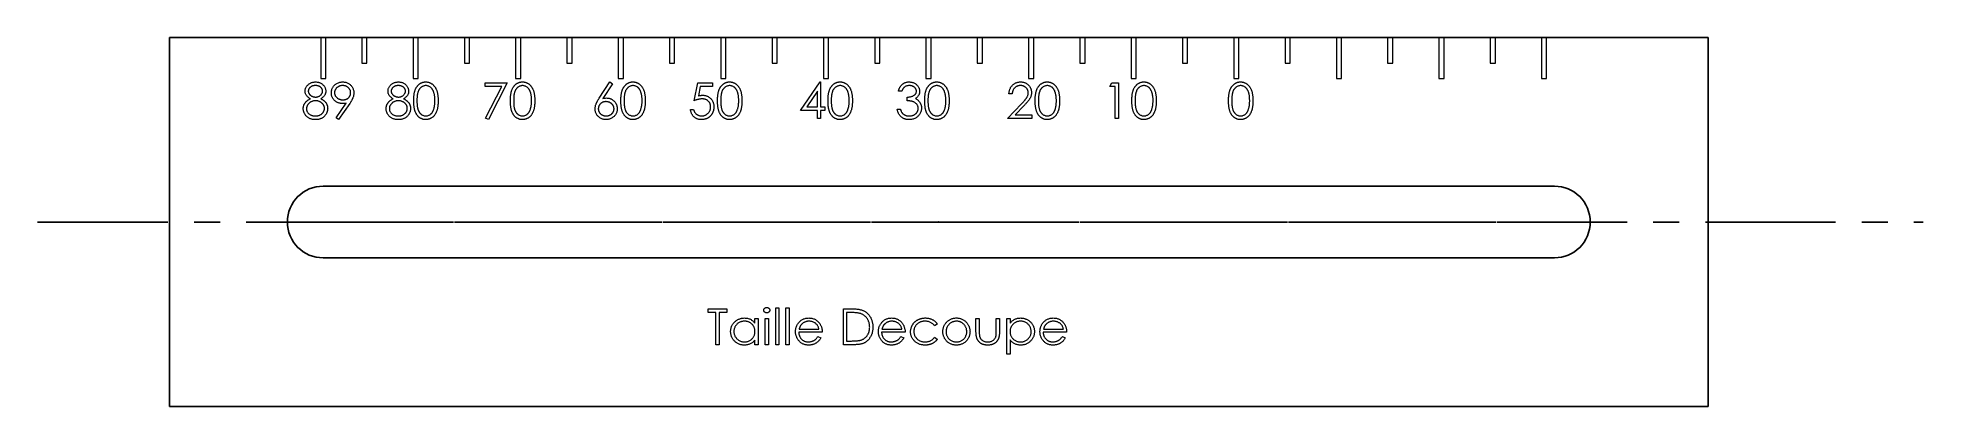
# Model space of a CAD drawing. Header units: millimetres. Extents: x -163 to 21, y 0 to 36.
import ezdxf

# ---------------------------------------------------------------- set-up
doc = ezdxf.new("R2010")
doc.units = ezdxf.units.MM
doc.header["$PDSIZE"] = -1
doc.linetypes.add('CENTERX2', pattern=[20.32, 12.7, -2.54, 2.54, -2.54])

msp = doc.modelspace()

# ---------------------------------------------------------------- linework, layer by layer
at = {"color": 7, "linetype": 'Continuous'}
for p, q in [((0, 36), (-150, 36)), ((-150, 0), (-150, 36)), ((0, 0), (0, 36)), ((-135, 21.5), (-15, 21.5)), ((-135, 14.5), (-15, 14.5)), ((0, 0), (-150, 0))]:
    msp.add_line(p, q, dxfattribs=at)
at = {"color": 7, "linetype": 'Continuous', "lineweight": 15}
for p, q in [((-150, 36), (-150, 0)), ((0, 36), (-150, 36)), ((-135.25, 36), (-135.25, 32.01)), ((-134.75, 32.01), (-134.75, 36)), ((-131.25, 36), (-131.25, 33.5)), ((-130.75, 33.5), (-130.75, 36)), ((-126.25, 36), (-126.25, 32.01)), ((-125.75, 32.01), (-125.75, 36)), ((-121.25, 36), (-121.25, 33.5)), ((-120.75, 33.5), (-120.75, 36)), ((-116.25, 36), (-116.25, 32.01)), ((-115.75, 32.01), (-115.75, 36)), ((-111.25, 36), (-111.25, 33.5)), ((-110.75, 33.5), (-110.75, 36)), ((-106.25, 36), (-106.25, 32.01)), ((-105.75, 32.01), (-105.75, 36)), ((-101.25, 36), (-101.25, 33.5)), ((-100.75, 33.5), (-100.75, 36)), ((-96.25, 36), (-96.25, 32.01)), ((-95.75, 32.01), (-95.75, 36)), ((-91.25, 36), (-91.25, 33.5)), ((-90.75, 33.5), (-90.75, 36)), ((-86.25, 36), (-86.25, 32.01)), ((-85.75, 32.01), (-85.75, 36)), ((-81.25, 36), (-81.25, 33.5)), ((-80.75, 33.5), (-80.75, 36)), ((-76.25, 36), (-76.25, 32.01)), ((-75.75, 32.01), (-75.75, 36)), ((-71.25, 36), (-71.25, 33.5)), ((-70.75, 33.5), (-70.75, 36)), ((-66.25, 36), (-66.25, 32.01)), ((-65.75, 32.01), (-65.75, 36)), ((-61.25, 36), (-61.25, 33.5)), ((-60.75, 33.5), (-60.75, 36)), ((-56.25, 36), (-56.25, 32.01)), ((-55.75, 32.01), (-55.75, 36)), ((-51.25, 36), (-51.25, 33.5)), ((-50.75, 33.5), (-50.75, 36)), ((-46.25, 36), (-46.25, 32.01)), ((-45.75, 32.01), (-45.75, 36)), ((-41.25, 36), (-41.25, 33.5)), ((-40.75, 33.5), (-40.75, 36)), ((-36.25, 36), (-36.25, 32.01)), ((-35.75, 32.01), (-35.75, 36)), ((-31.25, 36), (-31.25, 33.5)), ((-30.75, 33.5), (-30.75, 36)), ((-26.25, 36), (-26.25, 32.01)), ((-25.75, 32.01), (-25.75, 36)), ((-21.25, 36), (-21.25, 33.5)), ((-20.75, 33.5), (-20.75, 36)), ((-16.25, 36), (-16.25, 32.01)), ((-15.75, 32.01), (-15.75, 36)), ((0, 0), (0, 36)), ((-131.25, 33.5), (-130.75, 33.5)), ((-121.25, 33.5), (-120.75, 33.5)), ((-111.25, 33.5), (-110.75, 33.5)), ((-101.25, 33.5), (-100.75, 33.5)), ((-91.25, 33.5), (-90.75, 33.5)), ((-81.25, 33.5), (-80.75, 33.5)), ((-71.25, 33.5), (-70.75, 33.5)), ((-61.25, 33.5), (-60.75, 33.5)), ((-51.25, 33.5), (-50.75, 33.5)), ((-41.25, 33.5), (-40.75, 33.5)), ((-31.25, 33.5), (-30.75, 33.5)), ((-21.25, 33.5), (-20.75, 33.5)), ((-135.25, 32.01), (-134.75, 32.01)), ((-126.25, 32.01), (-125.75, 32.01)), ((-119.23, 31.59), (-117.07, 31.59)), ((-119.23, 31.23), (-119.23, 31.59)), ((-117.07, 31.59), (-118.91, 28)), ((-116.25, 32.01), (-115.75, 32.01)), ((-108.11, 30.08), (-107.07, 31.68)), ((-106.82, 31.49), (-107.75, 30.07)), ((-107.07, 31.68), (-106.82, 31.49)), ((-106.25, 32.01), (-105.75, 32.01)), ((-98.86, 29.84), (-98.5, 31.59)), ((-98.5, 31.59), (-97.06, 31.59)), ((-97.06, 31.59), (-97.06, 31.23)), ((-96.25, 32.01), (-95.75, 32.01)), ((-88.49, 28.9), (-86.58, 31.68)), ((-86.58, 31.68), (-86.52, 31.68)), ((-86.52, 31.68), (-86.52, 29.25)), ((-86.25, 32.01), (-85.75, 32.01)), ((-76.25, 32.01), (-75.75, 32.01)), ((-66.25, 32.01), (-65.75, 32.01)), ((-58.34, 31.23), (-58.13, 31.59)), ((-58.13, 31.59), (-57.48, 31.59)), ((-57.48, 31.59), (-57.48, 28.09)), ((-56.25, 32.01), (-55.75, 32.01)), ((-46.25, 32.01), (-45.75, 32.01)), ((-36.25, 32.01), (-35.75, 32.01)), ((-26.25, 32.01), (-25.75, 32.01)), ((-16.25, 32.01), (-15.75, 32.01)), ((-133.75, 28.17), (-132.77, 29.6)), ((-132.42, 29.57), (-133.5, 28)), ((-117.6, 31.23), (-119.23, 31.23)), ((-119.18, 28.15), (-117.6, 31.23)), ((-98.25, 31.23), (-98.44, 30.31)), ((-97.06, 31.23), (-98.25, 31.23)), ((-86.83, 30.77), (-87.87, 29.25)), ((-86.83, 29.25), (-86.83, 30.77)), ((-78.62, 30.78), (-78.93, 30.78)), ((-78.08, 29.84), (-78.08, 30.2)), ((-68.3, 28.09), (-66.94, 29.54)), ((-67.85, 30.51), (-68.16, 30.51)), ((-57.8, 31.23), (-58.34, 31.23)), ((-57.8, 28.09), (-57.8, 31.23)), ((-133.5, 28), (-133.75, 28.17)), ((-118.91, 28), (-119.18, 28.15)), ((-99.21, 28.99), (-98.9, 28.99)), ((-86.83, 28.9), (-88.49, 28.9)), ((-87.87, 29.25), (-86.83, 29.25)), ((-86.83, 28.09), (-86.83, 28.9)), ((-86.52, 28.09), (-86.83, 28.09)), ((-86.52, 29.25), (-86.11, 29.25)), ((-86.52, 28.9), (-86.52, 28.09)), ((-86.11, 28.9), (-86.52, 28.9)), ((-86.11, 29.25), (-86.11, 28.9)), ((-79.07, 29.03), (-78.75, 29.03)), ((-65.92, 28.09), (-68.3, 28.09)), ((-66.67, 29.38), (-67.55, 28.45)), ((-67.55, 28.45), (-65.92, 28.45)), ((-65.92, 28.45), (-65.92, 28.09)), ((-57.48, 28.09), (-57.8, 28.09)), ((-15, 21.5), (-135, 21.5)), ((-135, 14.5), (-15, 14.5)), ((-97.49, 9.52), (-95.65, 9.52)), ((-97.49, 9.16), (-97.49, 9.52)), ((-95.65, 9.52), (-95.65, 9.16)), ((-90.9, 9.61), (-90.58, 9.61)), ((-90.9, 6.02), (-90.9, 9.61)), ((-90.58, 9.61), (-90.58, 6.02)), ((-89.91, 9.61), (-89.59, 9.61)), ((-89.91, 6.02), (-89.91, 9.61)), ((-89.59, 9.61), (-89.59, 6.02)), ((-84.3, 9.52), (-83.59, 9.52)), ((-84.3, 6.02), (-84.3, 9.52)), ((-96.73, 9.16), (-97.49, 9.16)), ((-96.73, 6.02), (-96.73, 9.16)), ((-96.42, 9.16), (-96.42, 6.02)), ((-95.65, 9.16), (-96.42, 9.16)), ((-92.92, 8.58), (-92.6, 8.58)), ((-92.92, 8.11), (-92.92, 8.58)), ((-92.6, 8.58), (-92.6, 6.02)), ((-91.93, 8.58), (-91.61, 8.58)), ((-91.93, 6.02), (-91.93, 8.58)), ((-91.61, 8.58), (-91.61, 6.02)), ((-88.62, 7.55), (-86.68, 7.55)), ((-83.99, 9.16), (-83.99, 6.38)), ((-83.74, 9.16), (-83.99, 9.16)), ((-80.54, 7.55), (-78.6, 7.55)), ((-75.15, 8.03), (-75.41, 7.86)), ((-71.38, 8.58), (-71.06, 8.58)), ((-71.38, 7.36), (-71.38, 8.58)), ((-71.06, 8.58), (-71.06, 7.4)), ((-69.4, 8.58), (-69.09, 8.58)), ((-69.4, 7.4), (-69.4, 8.58)), ((-69.09, 8.58), (-69.09, 7.34)), ((-68.37, 8.58), (-68.06, 8.58)), ((-68.37, 5.08), (-68.37, 8.58)), ((-68.06, 8.58), (-68.06, 8.11)), ((-64.79, 7.55), (-62.85, 7.55)), ((-96.42, 6.02), (-96.73, 6.02)), ((-92.92, 6.02), (-92.92, 6.47)), ((-92.6, 6.02), (-92.92, 6.02)), ((-91.61, 6.02), (-91.93, 6.02)), ((-90.58, 6.02), (-90.9, 6.02)), ((-89.59, 6.02), (-89.91, 6.02)), ((-86.36, 7.24), (-88.65, 7.24)), ((-86.78, 6.83), (-86.5, 6.68)), ((-83.22, 6.02), (-84.3, 6.02)), ((-83.99, 6.38), (-83.58, 6.38)), ((-78.29, 7.24), (-80.58, 7.24)), ((-78.7, 6.83), (-78.42, 6.68)), ((-75.41, 6.74), (-75.15, 6.57)), ((-68.06, 6.49), (-68.06, 5.08)), ((-62.54, 7.24), (-64.83, 7.24)), ((-62.95, 6.83), (-62.67, 6.68)), ((-68.06, 5.08), (-68.37, 5.08)), ((-150, 0), (0, 0))]:
    msp.add_line(p, q, dxfattribs=at)
at = {"color": 7, "linetype": 'CENTERX2'}
for p, q in [((-162.84, 18), (20.96, 18)), ((-135, 18), (-15, 18))]:
    msp.add_line(p, q, dxfattribs=at)
at = {"color": 7, "linetype": 'Continuous'}
for centre, start, end in [((-135, 18), 90, 270), ((-15, 18), 270, 90)]:
    msp.add_arc(centre, 3.5, start, end, dxfattribs=at)
at = {"color": 7, "linetype": 'Continuous', "lineweight": 15}
for centre, start, end in [((-135, 18), 90, 270), ((-15, 18), 270, 90)]:
    msp.add_arc(centre, 3.5, start, end, dxfattribs=at)
for points, knots in [([(-136.77, 30.78), (-136.77, 30.82), (-136.77, 30.89), (-136.74, 31), (-136.7, 31.11), (-136.64, 31.22), (-136.56, 31.32), (-136.48, 31.41), (-136.38, 31.49), (-136.26, 31.56), (-136.14, 31.61), (-136.01, 31.65), (-135.88, 31.67), (-135.79, 31.68), (-135.75, 31.68)], [0, 0, 0, 0, 0.074058, 0.14887, 0.226668, 0.307735, 0.391157, 0.473929, 0.557928, 0.644989, 0.733364, 0.821092, 0.909287, 1, 1, 1, 1]), ([(-135.76, 31.32), (-135.79, 31.32), (-135.84, 31.32), (-135.91, 31.31), (-135.97, 31.3), (-136.04, 31.28), (-136.1, 31.26), (-136.16, 31.23), (-136.21, 31.2), (-136.26, 31.16), (-136.31, 31.12), (-136.35, 31.07), (-136.38, 31.03), (-136.41, 30.98), (-136.43, 30.93), (-136.45, 30.88), (-136.46, 30.83), (-136.46, 30.79), (-136.46, 30.77)], [0, 0, 0, 0, 0.075243, 0.147209, 0.216447, 0.284025, 0.350655, 0.415031, 0.47963, 0.544652, 0.608044, 0.667828, 0.725114, 0.780992, 0.835527, 0.889438, 0.944072, 1, 1, 1, 1]), ([(-135.07, 30.78), (-135.07, 30.8), (-135.07, 30.83), (-135.08, 30.88), (-135.09, 30.93), (-135.11, 30.97), (-135.14, 31.02), (-135.17, 31.07), (-135.2, 31.11), (-135.25, 31.15), (-135.29, 31.19), (-135.34, 31.22), (-135.4, 31.25), (-135.46, 31.28), (-135.53, 31.3), (-135.6, 31.31), (-135.68, 31.32), (-135.74, 31.32), (-135.76, 31.32)], [0, 0, 0, 0, 0.050902, 0.101034, 0.151084, 0.203062, 0.256248, 0.310847, 0.368769, 0.430015, 0.49252, 0.556049, 0.621996, 0.690192, 0.761385, 0.836356, 0.915487, 1, 1, 1, 1]), ([(-135.75, 31.68), (-135.7, 31.68), (-135.61, 31.67), (-135.48, 31.65), (-135.36, 31.61), (-135.24, 31.56), (-135.13, 31.49), (-135.04, 31.41), (-134.95, 31.32), (-134.88, 31.22), (-134.82, 31.11), (-134.78, 31), (-134.76, 30.89), (-134.75, 30.81), (-134.75, 30.77)], [0, 0, 0, 0, 0.08941, 0.176306, 0.262626, 0.349446, 0.435498, 0.518928, 0.601355, 0.684256, 0.765807, 0.844877, 0.92228, 1, 1, 1, 1]), ([(-134.21, 30.61), (-134.21, 30.65), (-134.21, 30.75), (-134.18, 30.89), (-134.14, 31.02), (-134.07, 31.15), (-133.99, 31.26), (-133.9, 31.37), (-133.79, 31.46), (-133.67, 31.54), (-133.53, 31.6), (-133.39, 31.65), (-133.25, 31.67), (-133.15, 31.68), (-133.1, 31.68)], [0, 0, 0, 0, 0.085249, 0.167327, 0.248175, 0.328829, 0.409908, 0.490584, 0.572993, 0.658265, 0.744222, 0.82906, 0.913938, 1, 1, 1, 1]), ([(-133.12, 31.32), (-133.14, 31.32), (-133.2, 31.32), (-133.27, 31.31), (-133.35, 31.29), (-133.42, 31.27), (-133.49, 31.24), (-133.55, 31.2), (-133.61, 31.16), (-133.67, 31.12), (-133.73, 31.06), (-133.77, 31.01), (-133.81, 30.95), (-133.84, 30.89), (-133.87, 30.83), (-133.89, 30.76), (-133.9, 30.69), (-133.9, 30.65), (-133.9, 30.62)], [0, 0, 0, 0, 0.0687118, 0.1348121, 0.1995376, 0.2633349, 0.3267475, 0.3903285, 0.4541258, 0.5192033, 0.5835101, 0.6454972, 0.7052898, 0.7634876, 0.8218564, 0.8800043, 0.9391077, 1, 1, 1, 1]), ([(-132.33, 30.62), (-132.33, 30.65), (-132.33, 30.69), (-132.34, 30.76), (-132.36, 30.83), (-132.39, 30.89), (-132.42, 30.95), (-132.46, 31.01), (-132.51, 31.06), (-132.56, 31.12), (-132.62, 31.16), (-132.68, 31.2), (-132.74, 31.24), (-132.81, 31.27), (-132.88, 31.29), (-132.96, 31.31), (-133.04, 31.32), (-133.09, 31.32), (-133.12, 31.32)], [0, 0, 0, 0, 0.06076, 0.119735, 0.177757, 0.235999, 0.29407, 0.353733, 0.415973, 0.48014, 0.545076, 0.608735, 0.672178, 0.735453, 0.799112, 0.864284, 0.930837, 1, 1, 1, 1]), ([(-133.1, 31.68), (-133.05, 31.68), (-132.96, 31.67), (-132.81, 31.65), (-132.68, 31.6), (-132.55, 31.54), (-132.43, 31.46), (-132.33, 31.37), (-132.23, 31.26), (-132.16, 31.14), (-132.09, 31.02), (-132.05, 30.88), (-132.02, 30.74), (-132.02, 30.65), (-132.02, 30.6)], [0, 0, 0, 0, 0.085532, 0.169003, 0.251943, 0.335682, 0.419409, 0.501265, 0.583703, 0.668, 0.751919, 0.834598, 0.916526, 1, 1, 1, 1]), ([(-128.69, 30.78), (-128.69, 30.82), (-128.69, 30.89), (-128.66, 31), (-128.62, 31.11), (-128.56, 31.22), (-128.49, 31.32), (-128.4, 31.41), (-128.3, 31.49), (-128.19, 31.56), (-128.07, 31.61), (-127.94, 31.65), (-127.8, 31.67), (-127.71, 31.68), (-127.67, 31.68)], [0, 0, 0, 0, 0.074058, 0.14887, 0.226668, 0.307735, 0.391157, 0.473929, 0.557928, 0.644989, 0.733364, 0.821092, 0.909287, 1, 1, 1, 1]), ([(-127.69, 31.32), (-127.71, 31.32), (-127.76, 31.32), (-127.83, 31.31), (-127.9, 31.3), (-127.96, 31.28), (-128.02, 31.26), (-128.08, 31.23), (-128.13, 31.2), (-128.18, 31.16), (-128.23, 31.12), (-128.27, 31.07), (-128.3, 31.03), (-128.33, 30.98), (-128.35, 30.93), (-128.37, 30.88), (-128.38, 30.83), (-128.38, 30.79), (-128.38, 30.77)], [0, 0, 0, 0, 0.075243, 0.147209, 0.216447, 0.284025, 0.350655, 0.415031, 0.47963, 0.544652, 0.608044, 0.667828, 0.725114, 0.780992, 0.835527, 0.889438, 0.944072, 1, 1, 1, 1]), ([(-126.99, 30.78), (-126.99, 30.8), (-126.99, 30.83), (-127, 30.88), (-127.01, 30.93), (-127.03, 30.97), (-127.06, 31.02), (-127.09, 31.07), (-127.13, 31.11), (-127.17, 31.15), (-127.22, 31.19), (-127.27, 31.22), (-127.33, 31.25), (-127.39, 31.28), (-127.46, 31.3), (-127.53, 31.31), (-127.61, 31.32), (-127.66, 31.32), (-127.69, 31.32)], [0, 0, 0, 0, 0.050902, 0.101034, 0.151084, 0.203062, 0.256248, 0.310847, 0.368769, 0.430015, 0.49252, 0.556049, 0.621996, 0.690192, 0.761385, 0.836356, 0.915487, 1, 1, 1, 1]), ([(-127.67, 31.68), (-127.62, 31.68), (-127.54, 31.67), (-127.41, 31.65), (-127.28, 31.61), (-127.17, 31.56), (-127.06, 31.49), (-126.96, 31.41), (-126.88, 31.32), (-126.81, 31.22), (-126.75, 31.11), (-126.71, 31), (-126.68, 30.89), (-126.68, 30.81), (-126.68, 30.77)], [0, 0, 0, 0, 0.08941, 0.176306, 0.262626, 0.349446, 0.435498, 0.518928, 0.601355, 0.684256, 0.765807, 0.844877, 0.92228, 1, 1, 1, 1]), ([(-126.18, 29.84), (-126.18, 29.89), (-126.18, 30), (-126.17, 30.16), (-126.16, 30.31), (-126.15, 30.45), (-126.13, 30.58), (-126.1, 30.7), (-126.07, 30.81), (-126.04, 30.91), (-126, 31), (-125.95, 31.09), (-125.91, 31.17), (-125.86, 31.24), (-125.8, 31.31), (-125.75, 31.37), (-125.68, 31.43), (-125.62, 31.48), (-125.55, 31.53), (-125.48, 31.57), (-125.41, 31.6), (-125.33, 31.63), (-125.25, 31.65), (-125.17, 31.67), (-125.09, 31.68), (-125.04, 31.68), (-125.01, 31.68)], [0, 0, 0, 0, 0.068595, 0.133246, 0.194313, 0.251279, 0.304513, 0.354235, 0.400481, 0.443411, 0.484015, 0.523252, 0.561042, 0.5979, 0.633518, 0.668314, 0.702496, 0.736685, 0.770293, 0.803437, 0.835913, 0.86846, 0.900847, 0.933467, 0.966258, 1, 1, 1, 1]), ([(-125, 31.32), (-125.04, 31.32), (-125.12, 31.31), (-125.23, 31.28), (-125.34, 31.23), (-125.43, 31.18), (-125.5, 31.13), (-125.54, 31.08), (-125.59, 31.03), (-125.63, 30.98), (-125.67, 30.92), (-125.7, 30.86), (-125.73, 30.79), (-125.76, 30.72), (-125.79, 30.64), (-125.81, 30.55), (-125.83, 30.45), (-125.84, 30.35), (-125.85, 30.23), (-125.86, 30.11), (-125.87, 29.98), (-125.87, 29.89), (-125.87, 29.84)], [0, 0, 0, 0, 0.060387, 0.120883, 0.182755, 0.247811, 0.281299, 0.315088, 0.349702, 0.384857, 0.420966, 0.458511, 0.497175, 0.537602, 0.580503, 0.627468, 0.678388, 0.733983, 0.793747, 0.857714, 0.926698, 1, 1, 1, 1]), ([(-125.01, 31.68), (-124.98, 31.68), (-124.93, 31.68), (-124.85, 31.67), (-124.77, 31.65), (-124.69, 31.63), (-124.61, 31.6), (-124.54, 31.57), (-124.47, 31.53), (-124.4, 31.48), (-124.33, 31.43), (-124.27, 31.37), (-124.21, 31.31), (-124.15, 31.24), (-124.1, 31.16), (-124.05, 31.08), (-124, 30.99), (-123.96, 30.89), (-123.93, 30.79), (-123.89, 30.68), (-123.86, 30.56), (-123.84, 30.43), (-123.83, 30.29), (-123.81, 30.15), (-123.81, 30), (-123.8, 29.89), (-123.8, 29.84)], [0, 0, 0, 0, 0.033788, 0.067194, 0.099862, 0.132567, 0.165151, 0.197913, 0.231319, 0.265083, 0.299255, 0.334399, 0.369943, 0.406284, 0.444064, 0.482998, 0.523354, 0.565537, 0.609613, 0.656391, 0.705885, 0.758325, 0.813832, 0.872795, 0.934722, 1, 1, 1, 1]), ([(-124.12, 29.84), (-124.12, 29.88), (-124.12, 29.96), (-124.12, 30.08), (-124.13, 30.2), (-124.15, 30.31), (-124.16, 30.41), (-124.18, 30.51), (-124.21, 30.6), (-124.23, 30.68), (-124.27, 30.76), (-124.3, 30.84), (-124.34, 30.91), (-124.37, 30.97), (-124.42, 31.03), (-124.46, 31.08), (-124.51, 31.13), (-124.58, 31.18), (-124.66, 31.23), (-124.77, 31.28), (-124.89, 31.31), (-124.96, 31.32), (-125, 31.32)], [0, 0, 0, 0, 0.065681, 0.128486, 0.188175, 0.245106, 0.299448, 0.350823, 0.399942, 0.446672, 0.491255, 0.533376, 0.573853, 0.612526, 0.649597, 0.685532, 0.720106, 0.753838, 0.818925, 0.880493, 0.940311, 1, 1, 1, 1]), ([(-116.76, 29.84), (-116.76, 29.89), (-116.76, 30), (-116.75, 30.16), (-116.74, 30.31), (-116.72, 30.45), (-116.7, 30.58), (-116.68, 30.7), (-116.65, 30.81), (-116.61, 30.91), (-116.57, 31), (-116.53, 31.09), (-116.48, 31.17), (-116.43, 31.24), (-116.38, 31.31), (-116.32, 31.37), (-116.26, 31.43), (-116.19, 31.48), (-116.13, 31.53), (-116.05, 31.57), (-115.98, 31.6), (-115.91, 31.63), (-115.83, 31.65), (-115.75, 31.67), (-115.67, 31.68), (-115.62, 31.68), (-115.59, 31.68)], [0, 0, 0, 0, 0.068595, 0.133246, 0.194313, 0.251279, 0.304513, 0.354235, 0.400481, 0.443411, 0.484015, 0.523252, 0.561042, 0.5979, 0.633518, 0.668314, 0.702496, 0.736685, 0.770293, 0.803437, 0.835913, 0.86846, 0.900847, 0.933467, 0.966258, 1, 1, 1, 1]), ([(-115.58, 31.32), (-115.62, 31.32), (-115.69, 31.31), (-115.81, 31.28), (-115.92, 31.23), (-116.01, 31.18), (-116.07, 31.13), (-116.12, 31.08), (-116.16, 31.03), (-116.2, 30.98), (-116.24, 30.92), (-116.28, 30.86), (-116.31, 30.79), (-116.34, 30.72), (-116.36, 30.64), (-116.39, 30.55), (-116.4, 30.45), (-116.42, 30.35), (-116.43, 30.23), (-116.44, 30.11), (-116.44, 29.98), (-116.44, 29.89), (-116.44, 29.84)], [0, 0, 0, 0, 0.060387, 0.120883, 0.182755, 0.247811, 0.281299, 0.315088, 0.349702, 0.384857, 0.420966, 0.458511, 0.497175, 0.537602, 0.580503, 0.627468, 0.678388, 0.733983, 0.793747, 0.857714, 0.926698, 1, 1, 1, 1]), ([(-115.59, 31.68), (-115.56, 31.68), (-115.51, 31.68), (-115.42, 31.67), (-115.34, 31.65), (-115.27, 31.63), (-115.19, 31.6), (-115.12, 31.57), (-115.04, 31.53), (-114.97, 31.48), (-114.91, 31.43), (-114.84, 31.37), (-114.78, 31.31), (-114.73, 31.24), (-114.68, 31.16), (-114.63, 31.08), (-114.58, 30.99), (-114.54, 30.89), (-114.5, 30.79), (-114.47, 30.68), (-114.44, 30.56), (-114.42, 30.43), (-114.4, 30.29), (-114.39, 30.15), (-114.38, 30), (-114.38, 29.89), (-114.38, 29.84)], [0, 0, 0, 0, 0.033788, 0.067194, 0.099862, 0.132567, 0.165151, 0.197913, 0.231319, 0.265083, 0.299255, 0.334399, 0.369943, 0.406284, 0.444064, 0.482998, 0.523354, 0.565537, 0.609613, 0.656391, 0.705885, 0.758325, 0.813832, 0.872795, 0.934722, 1, 1, 1, 1]), ([(-114.69, 29.84), (-114.7, 29.88), (-114.7, 29.96), (-114.7, 30.08), (-114.71, 30.2), (-114.72, 30.31), (-114.74, 30.41), (-114.76, 30.51), (-114.78, 30.6), (-114.81, 30.68), (-114.84, 30.76), (-114.88, 30.84), (-114.91, 30.91), (-114.95, 30.97), (-114.99, 31.03), (-115.04, 31.08), (-115.09, 31.13), (-115.15, 31.18), (-115.24, 31.23), (-115.35, 31.28), (-115.46, 31.31), (-115.54, 31.32), (-115.58, 31.32)], [0, 0, 0, 0, 0.065681, 0.128486, 0.188175, 0.245106, 0.299448, 0.350823, 0.399942, 0.446672, 0.491255, 0.533376, 0.573853, 0.612526, 0.649597, 0.685532, 0.720106, 0.753838, 0.818925, 0.880493, 0.940311, 1, 1, 1, 1]), ([(-105.99, 29.84), (-105.99, 29.89), (-105.99, 30), (-105.98, 30.16), (-105.97, 30.31), (-105.95, 30.45), (-105.93, 30.58), (-105.91, 30.7), (-105.88, 30.81), (-105.84, 30.91), (-105.8, 31), (-105.76, 31.09), (-105.71, 31.17), (-105.66, 31.24), (-105.61, 31.31), (-105.55, 31.37), (-105.49, 31.43), (-105.43, 31.48), (-105.36, 31.53), (-105.29, 31.57), (-105.21, 31.6), (-105.14, 31.63), (-105.06, 31.65), (-104.98, 31.67), (-104.9, 31.68), (-104.85, 31.68), (-104.82, 31.68)], [0, 0, 0, 0, 0.068595, 0.133246, 0.194313, 0.251279, 0.304513, 0.354235, 0.400481, 0.443411, 0.484015, 0.523252, 0.561042, 0.5979, 0.633518, 0.668314, 0.702496, 0.736685, 0.770293, 0.803437, 0.835913, 0.86846, 0.900847, 0.933467, 0.966258, 1, 1, 1, 1]), ([(-104.81, 31.32), (-104.85, 31.32), (-104.93, 31.31), (-105.04, 31.28), (-105.15, 31.23), (-105.24, 31.18), (-105.3, 31.13), (-105.35, 31.08), (-105.39, 31.03), (-105.44, 30.98), (-105.47, 30.92), (-105.51, 30.86), (-105.54, 30.79), (-105.57, 30.72), (-105.59, 30.64), (-105.62, 30.55), (-105.64, 30.45), (-105.65, 30.35), (-105.66, 30.23), (-105.67, 30.11), (-105.68, 29.98), (-105.68, 29.89), (-105.68, 29.84)], [0, 0, 0, 0, 0.060387, 0.120883, 0.182755, 0.247811, 0.281299, 0.315088, 0.349702, 0.384857, 0.420966, 0.458511, 0.497175, 0.537602, 0.580503, 0.627468, 0.678388, 0.733983, 0.793747, 0.857714, 0.926698, 1, 1, 1, 1]), ([(-104.82, 31.68), (-104.79, 31.68), (-104.74, 31.68), (-104.65, 31.67), (-104.57, 31.65), (-104.5, 31.63), (-104.42, 31.6), (-104.35, 31.57), (-104.27, 31.53), (-104.21, 31.48), (-104.14, 31.43), (-104.07, 31.37), (-104.01, 31.31), (-103.96, 31.24), (-103.91, 31.16), (-103.86, 31.08), (-103.81, 30.99), (-103.77, 30.89), (-103.73, 30.79), (-103.7, 30.68), (-103.67, 30.56), (-103.65, 30.43), (-103.63, 30.29), (-103.62, 30.15), (-103.61, 30), (-103.61, 29.89), (-103.61, 29.84)], [0, 0, 0, 0, 0.033788, 0.067194, 0.099862, 0.132567, 0.165151, 0.197913, 0.231319, 0.265083, 0.299255, 0.334399, 0.369943, 0.406284, 0.444064, 0.482998, 0.523354, 0.565537, 0.609613, 0.656391, 0.705885, 0.758325, 0.813832, 0.872795, 0.934722, 1, 1, 1, 1]), ([(-103.93, 29.84), (-103.93, 29.88), (-103.93, 29.96), (-103.93, 30.08), (-103.94, 30.2), (-103.95, 30.31), (-103.97, 30.41), (-103.99, 30.51), (-104.02, 30.6), (-104.04, 30.68), (-104.07, 30.76), (-104.11, 30.84), (-104.14, 30.91), (-104.18, 30.97), (-104.22, 31.03), (-104.27, 31.08), (-104.32, 31.13), (-104.38, 31.18), (-104.47, 31.23), (-104.58, 31.28), (-104.69, 31.31), (-104.77, 31.32), (-104.81, 31.32)], [0, 0, 0, 0, 0.065681, 0.128486, 0.188175, 0.245106, 0.299448, 0.350823, 0.399942, 0.446672, 0.491255, 0.533376, 0.573853, 0.612526, 0.649597, 0.685532, 0.720106, 0.753838, 0.818925, 0.880493, 0.940311, 1, 1, 1, 1]), ([(-96.57, 29.84), (-96.57, 29.89), (-96.57, 30), (-96.56, 30.16), (-96.55, 30.31), (-96.53, 30.45), (-96.51, 30.58), (-96.48, 30.7), (-96.46, 30.81), (-96.42, 30.91), (-96.38, 31), (-96.34, 31.09), (-96.29, 31.17), (-96.24, 31.24), (-96.19, 31.31), (-96.13, 31.37), (-96.07, 31.43), (-96, 31.48), (-95.93, 31.53), (-95.86, 31.57), (-95.79, 31.6), (-95.71, 31.63), (-95.64, 31.65), (-95.56, 31.67), (-95.48, 31.68), (-95.42, 31.68), (-95.4, 31.68)], [0, 0, 0, 0, 0.068595, 0.133246, 0.194313, 0.251279, 0.304513, 0.354235, 0.400481, 0.443411, 0.484015, 0.523252, 0.561042, 0.5979, 0.633518, 0.668314, 0.702496, 0.736685, 0.770293, 0.803437, 0.835913, 0.86846, 0.900847, 0.933467, 0.966258, 1, 1, 1, 1]), ([(-95.39, 31.32), (-95.42, 31.32), (-95.5, 31.31), (-95.62, 31.28), (-95.73, 31.23), (-95.81, 31.18), (-95.88, 31.13), (-95.93, 31.08), (-95.97, 31.03), (-96.01, 30.98), (-96.05, 30.92), (-96.09, 30.86), (-96.12, 30.79), (-96.15, 30.72), (-96.17, 30.64), (-96.19, 30.55), (-96.21, 30.45), (-96.23, 30.35), (-96.24, 30.23), (-96.25, 30.11), (-96.25, 29.98), (-96.25, 29.89), (-96.25, 29.84)], [0, 0, 0, 0, 0.060387, 0.120883, 0.182755, 0.247811, 0.281299, 0.315088, 0.349702, 0.384857, 0.420966, 0.458511, 0.497175, 0.537602, 0.580503, 0.627468, 0.678388, 0.733983, 0.793747, 0.857714, 0.926698, 1, 1, 1, 1]), ([(-95.4, 31.68), (-95.37, 31.68), (-95.31, 31.68), (-95.23, 31.67), (-95.15, 31.65), (-95.07, 31.63), (-95, 31.6), (-94.92, 31.57), (-94.85, 31.53), (-94.78, 31.48), (-94.72, 31.43), (-94.65, 31.37), (-94.59, 31.31), (-94.54, 31.24), (-94.48, 31.16), (-94.43, 31.08), (-94.39, 30.99), (-94.35, 30.89), (-94.31, 30.79), (-94.28, 30.68), (-94.25, 30.56), (-94.23, 30.43), (-94.21, 30.29), (-94.2, 30.15), (-94.19, 30), (-94.19, 29.89), (-94.19, 29.84)], [0, 0, 0, 0, 0.033788, 0.067194, 0.099862, 0.132567, 0.165151, 0.197913, 0.231319, 0.265083, 0.299255, 0.334399, 0.369943, 0.406284, 0.444064, 0.482998, 0.523354, 0.565537, 0.609613, 0.656391, 0.705885, 0.758325, 0.813832, 0.872795, 0.934722, 1, 1, 1, 1]), ([(-94.5, 29.84), (-94.5, 29.88), (-94.5, 29.96), (-94.51, 30.08), (-94.52, 30.2), (-94.53, 30.31), (-94.55, 30.41), (-94.57, 30.51), (-94.59, 30.6), (-94.62, 30.68), (-94.65, 30.76), (-94.68, 30.84), (-94.72, 30.91), (-94.76, 30.97), (-94.8, 31.03), (-94.85, 31.08), (-94.89, 31.13), (-94.96, 31.18), (-95.05, 31.23), (-95.16, 31.28), (-95.27, 31.31), (-95.35, 31.32), (-95.39, 31.32)], [0, 0, 0, 0, 0.065681, 0.128486, 0.188175, 0.245106, 0.299448, 0.350823, 0.399942, 0.446672, 0.491255, 0.533376, 0.573853, 0.612526, 0.649597, 0.685532, 0.720106, 0.753838, 0.818925, 0.880493, 0.940311, 1, 1, 1, 1]), ([(-85.8, 29.84), (-85.8, 29.89), (-85.8, 30), (-85.79, 30.16), (-85.78, 30.31), (-85.76, 30.45), (-85.74, 30.58), (-85.72, 30.7), (-85.69, 30.81), (-85.65, 30.91), (-85.61, 31), (-85.57, 31.09), (-85.52, 31.17), (-85.47, 31.24), (-85.42, 31.31), (-85.36, 31.37), (-85.3, 31.43), (-85.23, 31.48), (-85.16, 31.53), (-85.09, 31.57), (-85.02, 31.6), (-84.95, 31.63), (-84.87, 31.65), (-84.79, 31.67), (-84.71, 31.68), (-84.65, 31.68), (-84.63, 31.68)], [0, 0, 0, 0, 0.068595, 0.133246, 0.194313, 0.251279, 0.304513, 0.354235, 0.400481, 0.443411, 0.484015, 0.523252, 0.561042, 0.5979, 0.633518, 0.668314, 0.702496, 0.736685, 0.770293, 0.803437, 0.835913, 0.86846, 0.900847, 0.933467, 0.966258, 1, 1, 1, 1]), ([(-84.62, 31.32), (-84.66, 31.32), (-84.73, 31.31), (-84.85, 31.28), (-84.96, 31.23), (-85.04, 31.18), (-85.11, 31.13), (-85.16, 31.08), (-85.2, 31.03), (-85.24, 30.98), (-85.28, 30.92), (-85.32, 30.86), (-85.35, 30.79), (-85.38, 30.72), (-85.4, 30.64), (-85.42, 30.55), (-85.44, 30.45), (-85.46, 30.35), (-85.47, 30.23), (-85.48, 30.11), (-85.48, 29.98), (-85.48, 29.89), (-85.48, 29.84)], [0, 0, 0, 0, 0.060387, 0.120883, 0.182755, 0.247811, 0.281299, 0.315088, 0.349702, 0.384857, 0.420966, 0.458511, 0.497175, 0.537602, 0.580503, 0.627468, 0.678388, 0.733983, 0.793747, 0.857714, 0.926698, 1, 1, 1, 1]), ([(-84.63, 31.68), (-84.6, 31.68), (-84.54, 31.68), (-84.46, 31.67), (-84.38, 31.65), (-84.3, 31.63), (-84.23, 31.6), (-84.15, 31.57), (-84.08, 31.53), (-84.01, 31.48), (-83.95, 31.43), (-83.88, 31.37), (-83.82, 31.31), (-83.77, 31.24), (-83.71, 31.16), (-83.66, 31.08), (-83.62, 30.99), (-83.58, 30.89), (-83.54, 30.79), (-83.51, 30.68), (-83.48, 30.56), (-83.46, 30.43), (-83.44, 30.29), (-83.43, 30.15), (-83.42, 30), (-83.42, 29.89), (-83.42, 29.84)], [0, 0, 0, 0, 0.033788, 0.067194, 0.099862, 0.132567, 0.165151, 0.197913, 0.231319, 0.265083, 0.299255, 0.334399, 0.369943, 0.406284, 0.444064, 0.482998, 0.523354, 0.565537, 0.609613, 0.656391, 0.705885, 0.758325, 0.813832, 0.872795, 0.934722, 1, 1, 1, 1]), ([(-83.73, 29.84), (-83.73, 29.88), (-83.74, 29.96), (-83.74, 30.08), (-83.75, 30.2), (-83.76, 30.31), (-83.78, 30.41), (-83.8, 30.51), (-83.82, 30.6), (-83.85, 30.68), (-83.88, 30.76), (-83.91, 30.84), (-83.95, 30.91), (-83.99, 30.97), (-84.03, 31.03), (-84.08, 31.08), (-84.13, 31.13), (-84.19, 31.18), (-84.28, 31.23), (-84.39, 31.28), (-84.5, 31.31), (-84.58, 31.32), (-84.62, 31.32)], [0, 0, 0, 0, 0.065681, 0.128486, 0.188175, 0.245106, 0.299448, 0.350823, 0.399942, 0.446672, 0.491255, 0.533376, 0.573853, 0.612526, 0.649597, 0.685532, 0.720106, 0.753838, 0.818925, 0.880493, 0.940311, 1, 1, 1, 1]), ([(-78.93, 30.78), (-78.92, 30.82), (-78.91, 30.88), (-78.87, 30.98), (-78.83, 31.08), (-78.79, 31.16), (-78.74, 31.24), (-78.68, 31.32), (-78.62, 31.38), (-78.55, 31.45), (-78.48, 31.5), (-78.41, 31.55), (-78.33, 31.59), (-78.25, 31.62), (-78.16, 31.65), (-78.07, 31.66), (-77.98, 31.68), (-77.92, 31.68), (-77.89, 31.68)], [0, 0, 0, 0, 0.072625, 0.141977, 0.208985, 0.273957, 0.336889, 0.398745, 0.460116, 0.520825, 0.580994, 0.640152, 0.698622, 0.757271, 0.816427, 0.876254, 0.937165, 1, 1, 1, 1]), ([(-77.89, 31.32), (-77.93, 31.32), (-78, 31.31), (-78.12, 31.29), (-78.22, 31.25), (-78.3, 31.21), (-78.36, 31.16), (-78.4, 31.12), (-78.44, 31.08), (-78.48, 31.03), (-78.52, 30.98), (-78.55, 30.92), (-78.59, 30.85), (-78.61, 30.8), (-78.62, 30.78)], [0, 0, 0, 0, 0.1227119, 0.239685, 0.3518159, 0.4637661, 0.5208178, 0.5794483, 0.6406041, 0.7052975, 0.7736339, 0.8446694, 0.9200565, 1, 1, 1, 1]), ([(-77.89, 31.68), (-77.84, 31.68), (-77.75, 31.67), (-77.62, 31.65), (-77.49, 31.61), (-77.37, 31.55), (-77.26, 31.49), (-77.16, 31.41), (-77.07, 31.32), (-77, 31.22), (-76.94, 31.11), (-76.9, 31), (-76.87, 30.88), (-76.87, 30.81), (-76.87, 30.77)], [0, 0, 0, 0, 0.090254, 0.17854, 0.266093, 0.354631, 0.441886, 0.525747, 0.608114, 0.690197, 0.770821, 0.848326, 0.924012, 1, 1, 1, 1]), ([(-77.18, 30.77), (-77.18, 30.79), (-77.18, 30.82), (-77.19, 30.88), (-77.21, 30.93), (-77.23, 30.98), (-77.26, 31.03), (-77.29, 31.07), (-77.33, 31.12), (-77.38, 31.16), (-77.43, 31.2), (-77.49, 31.23), (-77.55, 31.26), (-77.61, 31.28), (-77.67, 31.3), (-77.74, 31.31), (-77.81, 31.32), (-77.86, 31.32), (-77.89, 31.32)], [0, 0, 0, 0, 0.055275, 0.109966, 0.163247, 0.218076, 0.273301, 0.330909, 0.390995, 0.454176, 0.518862, 0.583311, 0.648517, 0.715031, 0.782502, 0.852323, 0.924928, 1, 1, 1, 1]), ([(-76.37, 29.84), (-76.37, 29.89), (-76.37, 30), (-76.37, 30.16), (-76.35, 30.31), (-76.34, 30.45), (-76.32, 30.58), (-76.29, 30.7), (-76.26, 30.81), (-76.23, 30.91), (-76.19, 31), (-76.15, 31.09), (-76.1, 31.17), (-76.05, 31.24), (-75.99, 31.31), (-75.94, 31.37), (-75.88, 31.43), (-75.81, 31.48), (-75.74, 31.53), (-75.67, 31.57), (-75.6, 31.6), (-75.52, 31.63), (-75.45, 31.65), (-75.37, 31.67), (-75.29, 31.68), (-75.23, 31.68), (-75.2, 31.68)], [0, 0, 0, 0, 0.068595, 0.133246, 0.194313, 0.251279, 0.304513, 0.354235, 0.400481, 0.443411, 0.484015, 0.523252, 0.561042, 0.5979, 0.633518, 0.668314, 0.702496, 0.736685, 0.770293, 0.803437, 0.835913, 0.86846, 0.900847, 0.933467, 0.966258, 1, 1, 1, 1]), ([(-75.19, 31.32), (-75.23, 31.32), (-75.31, 31.31), (-75.42, 31.28), (-75.53, 31.23), (-75.62, 31.18), (-75.69, 31.13), (-75.74, 31.08), (-75.78, 31.03), (-75.82, 30.98), (-75.86, 30.92), (-75.89, 30.86), (-75.92, 30.79), (-75.95, 30.72), (-75.98, 30.64), (-76, 30.55), (-76.02, 30.45), (-76.03, 30.35), (-76.05, 30.23), (-76.05, 30.11), (-76.06, 29.98), (-76.06, 29.89), (-76.06, 29.84)], [0, 0, 0, 0, 0.060387, 0.120883, 0.182755, 0.247811, 0.281299, 0.315088, 0.349702, 0.384857, 0.420966, 0.458511, 0.497175, 0.537602, 0.580503, 0.627468, 0.678388, 0.733983, 0.793747, 0.857714, 0.926698, 1, 1, 1, 1]), ([(-75.2, 31.68), (-75.18, 31.68), (-75.12, 31.68), (-75.04, 31.67), (-74.96, 31.65), (-74.88, 31.63), (-74.81, 31.6), (-74.73, 31.57), (-74.66, 31.53), (-74.59, 31.48), (-74.52, 31.43), (-74.46, 31.37), (-74.4, 31.31), (-74.34, 31.24), (-74.29, 31.16), (-74.24, 31.08), (-74.2, 30.99), (-74.15, 30.89), (-74.12, 30.79), (-74.08, 30.68), (-74.06, 30.56), (-74.03, 30.43), (-74.02, 30.29), (-74, 30.15), (-74, 30), (-74, 29.89), (-74, 29.84)], [0, 0, 0, 0, 0.033788, 0.067194, 0.099862, 0.132567, 0.165151, 0.197913, 0.231319, 0.265083, 0.299255, 0.334399, 0.369943, 0.406284, 0.444064, 0.482998, 0.523354, 0.565537, 0.609613, 0.656391, 0.705885, 0.758325, 0.813832, 0.872795, 0.934722, 1, 1, 1, 1]), ([(-74.31, 29.84), (-74.31, 29.88), (-74.31, 29.96), (-74.32, 30.08), (-74.33, 30.2), (-74.34, 30.31), (-74.36, 30.41), (-74.37, 30.51), (-74.4, 30.6), (-74.43, 30.68), (-74.46, 30.76), (-74.49, 30.84), (-74.53, 30.91), (-74.57, 30.97), (-74.61, 31.03), (-74.65, 31.08), (-74.7, 31.13), (-74.77, 31.18), (-74.86, 31.23), (-74.97, 31.28), (-75.08, 31.31), (-75.16, 31.32), (-75.19, 31.32)], [0, 0, 0, 0, 0.065681, 0.128486, 0.188175, 0.245106, 0.299448, 0.350823, 0.399942, 0.446672, 0.491255, 0.533376, 0.573853, 0.612526, 0.649597, 0.685532, 0.720106, 0.753838, 0.818925, 0.880493, 0.940311, 1, 1, 1, 1]), ([(-68.16, 30.51), (-68.16, 30.55), (-68.16, 30.63), (-68.14, 30.75), (-68.11, 30.87), (-68.07, 30.98), (-68.03, 31.08), (-67.97, 31.18), (-67.9, 31.27), (-67.83, 31.35), (-67.74, 31.43), (-67.65, 31.49), (-67.56, 31.55), (-67.46, 31.6), (-67.36, 31.63), (-67.25, 31.66), (-67.14, 31.68), (-67.06, 31.68), (-67.02, 31.68)], [0, 0, 0, 0, 0.0687908, 0.1351033, 0.1989787, 0.2619043, 0.323495, 0.3851954, 0.4469692, 0.5097648, 0.5722506, 0.6334052, 0.6932512, 0.7525832, 0.8125793, 0.8732751, 0.9355499, 1, 1, 1, 1]), ([(-67.04, 31.32), (-67.06, 31.32), (-67.12, 31.32), (-67.2, 31.31), (-67.27, 31.29), (-67.34, 31.27), (-67.41, 31.24), (-67.48, 31.2), (-67.54, 31.16), (-67.6, 31.11), (-67.65, 31.05), (-67.7, 30.99), (-67.74, 30.92), (-67.77, 30.85), (-67.8, 30.77), (-67.82, 30.69), (-67.84, 30.6), (-67.85, 30.54), (-67.85, 30.51)], [0, 0, 0, 0, 0.064439, 0.126547, 0.186887, 0.245878, 0.304041, 0.362191, 0.420976, 0.48066, 0.5406, 0.600689, 0.661936, 0.724443, 0.789038, 0.856314, 0.926352, 1, 1, 1, 1]), ([(-66.28, 30.61), (-66.28, 30.63), (-66.28, 30.68), (-66.29, 30.75), (-66.31, 30.82), (-66.33, 30.88), (-66.36, 30.94), (-66.4, 31), (-66.45, 31.06), (-66.5, 31.11), (-66.55, 31.16), (-66.61, 31.2), (-66.68, 31.24), (-66.74, 31.27), (-66.81, 31.29), (-66.88, 31.31), (-66.96, 31.32), (-67.01, 31.32), (-67.04, 31.32)], [0, 0, 0, 0, 0.061965, 0.122122, 0.180988, 0.239933, 0.299906, 0.359989, 0.421776, 0.486576, 0.551535, 0.615018, 0.677259, 0.73973, 0.80305, 0.866495, 0.931973, 1, 1, 1, 1]), ([(-67.02, 31.68), (-66.98, 31.68), (-66.91, 31.68), (-66.8, 31.66), (-66.69, 31.64), (-66.59, 31.6), (-66.5, 31.56), (-66.41, 31.5), (-66.33, 31.44), (-66.26, 31.37), (-66.19, 31.29), (-66.13, 31.21), (-66.08, 31.12), (-66.04, 31.03), (-66, 30.94), (-65.98, 30.84), (-65.97, 30.74), (-65.97, 30.67), (-65.96, 30.64)], [0, 0, 0, 0, 0.0694755, 0.1365168, 0.2007888, 0.2638297, 0.325735, 0.3872907, 0.4495092, 0.5129678, 0.5762752, 0.6375801, 0.6979026, 0.7571721, 0.8165985, 0.8766532, 0.9372896, 1, 1, 1, 1]), ([(-65.61, 29.84), (-65.6, 29.89), (-65.6, 30), (-65.6, 30.16), (-65.59, 30.31), (-65.57, 30.45), (-65.55, 30.58), (-65.52, 30.7), (-65.49, 30.81), (-65.46, 30.91), (-65.42, 31), (-65.38, 31.09), (-65.33, 31.17), (-65.28, 31.24), (-65.23, 31.31), (-65.17, 31.37), (-65.11, 31.43), (-65.04, 31.48), (-64.97, 31.53), (-64.9, 31.57), (-64.83, 31.6), (-64.75, 31.63), (-64.68, 31.65), (-64.6, 31.67), (-64.52, 31.68), (-64.46, 31.68), (-64.44, 31.68)], [0, 0, 0, 0, 0.068595, 0.133246, 0.194313, 0.251279, 0.304513, 0.354235, 0.400481, 0.443411, 0.484015, 0.523252, 0.561042, 0.5979, 0.633518, 0.668314, 0.702496, 0.736685, 0.770293, 0.803437, 0.835913, 0.86846, 0.900847, 0.933467, 0.966258, 1, 1, 1, 1]), ([(-64.42, 31.32), (-64.46, 31.32), (-64.54, 31.31), (-64.66, 31.28), (-64.76, 31.23), (-64.85, 31.18), (-64.92, 31.13), (-64.97, 31.08), (-65.01, 31.03), (-65.05, 30.98), (-65.09, 30.92), (-65.12, 30.86), (-65.16, 30.79), (-65.18, 30.72), (-65.21, 30.64), (-65.23, 30.55), (-65.25, 30.45), (-65.26, 30.35), (-65.28, 30.23), (-65.28, 30.11), (-65.29, 29.98), (-65.29, 29.89), (-65.29, 29.84)], [0, 0, 0, 0, 0.060387, 0.120883, 0.182755, 0.247811, 0.281299, 0.315088, 0.349702, 0.384857, 0.420966, 0.458511, 0.497175, 0.537602, 0.580503, 0.627468, 0.678388, 0.733983, 0.793747, 0.857714, 0.926698, 1, 1, 1, 1]), ([(-64.44, 31.68), (-64.41, 31.68), (-64.35, 31.68), (-64.27, 31.67), (-64.19, 31.65), (-64.11, 31.63), (-64.04, 31.6), (-63.96, 31.57), (-63.89, 31.53), (-63.82, 31.48), (-63.75, 31.43), (-63.69, 31.37), (-63.63, 31.31), (-63.57, 31.24), (-63.52, 31.16), (-63.47, 31.08), (-63.43, 30.99), (-63.38, 30.89), (-63.35, 30.79), (-63.31, 30.68), (-63.29, 30.56), (-63.27, 30.43), (-63.25, 30.29), (-63.24, 30.15), (-63.23, 30), (-63.23, 29.89), (-63.23, 29.84)], [0, 0, 0, 0, 0.033788, 0.067194, 0.099862, 0.132567, 0.165151, 0.197913, 0.231319, 0.265083, 0.299255, 0.334399, 0.369943, 0.406284, 0.444064, 0.482998, 0.523354, 0.565537, 0.609613, 0.656391, 0.705885, 0.758325, 0.813832, 0.872795, 0.934722, 1, 1, 1, 1]), ([(-63.54, 29.84), (-63.54, 29.88), (-63.54, 29.96), (-63.55, 30.08), (-63.56, 30.2), (-63.57, 30.31), (-63.59, 30.41), (-63.61, 30.51), (-63.63, 30.6), (-63.66, 30.68), (-63.69, 30.76), (-63.72, 30.84), (-63.76, 30.91), (-63.8, 30.97), (-63.84, 31.03), (-63.89, 31.08), (-63.93, 31.13), (-64, 31.18), (-64.09, 31.23), (-64.2, 31.28), (-64.31, 31.31), (-64.39, 31.32), (-64.42, 31.32)], [0, 0, 0, 0, 0.065681, 0.128486, 0.188175, 0.245106, 0.299448, 0.350823, 0.399942, 0.446672, 0.491255, 0.533376, 0.573853, 0.612526, 0.649597, 0.685532, 0.720106, 0.753838, 0.818925, 0.880493, 0.940311, 1, 1, 1, 1]), ([(-56.18, 29.84), (-56.18, 29.89), (-56.18, 30), (-56.17, 30.16), (-56.16, 30.31), (-56.15, 30.45), (-56.13, 30.58), (-56.1, 30.7), (-56.07, 30.81), (-56.04, 30.91), (-56, 31), (-55.95, 31.09), (-55.91, 31.17), (-55.86, 31.24), (-55.8, 31.31), (-55.75, 31.37), (-55.68, 31.43), (-55.62, 31.48), (-55.55, 31.53), (-55.48, 31.57), (-55.41, 31.6), (-55.33, 31.63), (-55.25, 31.65), (-55.17, 31.67), (-55.09, 31.68), (-55.04, 31.68), (-55.01, 31.68)], [0, 0, 0, 0, 0.068595, 0.133246, 0.194313, 0.251279, 0.304513, 0.354235, 0.400481, 0.443411, 0.484015, 0.523252, 0.561042, 0.5979, 0.633518, 0.668314, 0.702496, 0.736685, 0.770293, 0.803437, 0.835913, 0.86846, 0.900847, 0.933467, 0.966258, 1, 1, 1, 1]), ([(-55, 31.32), (-55.04, 31.32), (-55.12, 31.31), (-55.23, 31.28), (-55.34, 31.23), (-55.43, 31.18), (-55.5, 31.13), (-55.54, 31.08), (-55.59, 31.03), (-55.63, 30.98), (-55.67, 30.92), (-55.7, 30.86), (-55.73, 30.79), (-55.76, 30.72), (-55.79, 30.64), (-55.81, 30.55), (-55.83, 30.45), (-55.84, 30.35), (-55.85, 30.23), (-55.86, 30.11), (-55.87, 29.98), (-55.87, 29.89), (-55.87, 29.84)], [0, 0, 0, 0, 0.060387, 0.120883, 0.182755, 0.247811, 0.281299, 0.315088, 0.349702, 0.384857, 0.420966, 0.458511, 0.497175, 0.537602, 0.580503, 0.627468, 0.678388, 0.733983, 0.793747, 0.857714, 0.926698, 1, 1, 1, 1]), ([(-55.01, 31.68), (-54.98, 31.68), (-54.93, 31.68), (-54.85, 31.67), (-54.77, 31.65), (-54.69, 31.63), (-54.61, 31.6), (-54.54, 31.57), (-54.47, 31.53), (-54.4, 31.48), (-54.33, 31.43), (-54.27, 31.37), (-54.21, 31.31), (-54.15, 31.24), (-54.1, 31.16), (-54.05, 31.08), (-54, 30.99), (-53.96, 30.89), (-53.93, 30.79), (-53.89, 30.68), (-53.86, 30.56), (-53.84, 30.43), (-53.83, 30.29), (-53.81, 30.15), (-53.81, 30), (-53.8, 29.89), (-53.8, 29.84)], [0, 0, 0, 0, 0.033788, 0.067194, 0.099862, 0.132567, 0.165151, 0.197913, 0.231319, 0.265083, 0.299255, 0.334399, 0.369943, 0.406284, 0.444064, 0.482998, 0.523354, 0.565537, 0.609613, 0.656391, 0.705885, 0.758325, 0.813832, 0.872795, 0.934722, 1, 1, 1, 1]), ([(-54.12, 29.84), (-54.12, 29.88), (-54.12, 29.96), (-54.12, 30.08), (-54.13, 30.2), (-54.15, 30.31), (-54.16, 30.41), (-54.18, 30.51), (-54.21, 30.6), (-54.23, 30.68), (-54.27, 30.76), (-54.3, 30.84), (-54.34, 30.91), (-54.37, 30.97), (-54.42, 31.03), (-54.46, 31.08), (-54.51, 31.13), (-54.58, 31.18), (-54.66, 31.23), (-54.77, 31.28), (-54.89, 31.31), (-54.96, 31.32), (-55, 31.32)], [0, 0, 0, 0, 0.065681, 0.128486, 0.188175, 0.245106, 0.299448, 0.350823, 0.399942, 0.446672, 0.491255, 0.533376, 0.573853, 0.612526, 0.649597, 0.685532, 0.720106, 0.753838, 0.818925, 0.880493, 0.940311, 1, 1, 1, 1]), ([(-46.76, 29.84), (-46.76, 29.89), (-46.76, 30), (-46.75, 30.16), (-46.74, 30.31), (-46.72, 30.45), (-46.7, 30.58), (-46.68, 30.7), (-46.65, 30.81), (-46.61, 30.91), (-46.57, 31), (-46.53, 31.09), (-46.48, 31.17), (-46.43, 31.24), (-46.38, 31.31), (-46.32, 31.37), (-46.26, 31.43), (-46.19, 31.48), (-46.13, 31.53), (-46.05, 31.57), (-45.98, 31.6), (-45.91, 31.63), (-45.83, 31.65), (-45.75, 31.67), (-45.67, 31.68), (-45.62, 31.68), (-45.59, 31.68)], [0, 0, 0, 0, 0.068595, 0.133246, 0.194313, 0.251279, 0.304513, 0.354235, 0.400481, 0.443411, 0.484015, 0.523252, 0.561042, 0.5979, 0.633518, 0.668314, 0.702496, 0.736685, 0.770293, 0.803437, 0.835913, 0.86846, 0.900847, 0.933467, 0.966258, 1, 1, 1, 1]), ([(-45.58, 31.32), (-45.62, 31.32), (-45.69, 31.31), (-45.81, 31.28), (-45.92, 31.23), (-46.01, 31.18), (-46.07, 31.13), (-46.12, 31.08), (-46.16, 31.03), (-46.2, 30.98), (-46.24, 30.92), (-46.28, 30.86), (-46.31, 30.79), (-46.34, 30.72), (-46.36, 30.64), (-46.39, 30.55), (-46.4, 30.45), (-46.42, 30.35), (-46.43, 30.23), (-46.44, 30.11), (-46.44, 29.98), (-46.44, 29.89), (-46.44, 29.84)], [0, 0, 0, 0, 0.060387, 0.120883, 0.182755, 0.247811, 0.281299, 0.315088, 0.349702, 0.384857, 0.420966, 0.458511, 0.497175, 0.537602, 0.580503, 0.627468, 0.678388, 0.733983, 0.793747, 0.857714, 0.926698, 1, 1, 1, 1]), ([(-45.59, 31.68), (-45.56, 31.68), (-45.51, 31.68), (-45.42, 31.67), (-45.34, 31.65), (-45.27, 31.63), (-45.19, 31.6), (-45.12, 31.57), (-45.04, 31.53), (-44.97, 31.48), (-44.91, 31.43), (-44.84, 31.37), (-44.78, 31.31), (-44.73, 31.24), (-44.68, 31.16), (-44.63, 31.08), (-44.58, 30.99), (-44.54, 30.89), (-44.5, 30.79), (-44.47, 30.68), (-44.44, 30.56), (-44.42, 30.43), (-44.4, 30.29), (-44.39, 30.15), (-44.38, 30), (-44.38, 29.89), (-44.38, 29.84)], [0, 0, 0, 0, 0.033788, 0.067194, 0.099862, 0.132567, 0.165151, 0.197913, 0.231319, 0.265083, 0.299255, 0.334399, 0.369943, 0.406284, 0.444064, 0.482998, 0.523354, 0.565537, 0.609613, 0.656391, 0.705885, 0.758325, 0.813832, 0.872795, 0.934722, 1, 1, 1, 1]), ([(-44.69, 29.84), (-44.7, 29.88), (-44.7, 29.96), (-44.7, 30.08), (-44.71, 30.2), (-44.72, 30.31), (-44.74, 30.41), (-44.76, 30.51), (-44.78, 30.6), (-44.81, 30.68), (-44.84, 30.76), (-44.88, 30.84), (-44.91, 30.91), (-44.95, 30.97), (-44.99, 31.03), (-45.04, 31.08), (-45.09, 31.13), (-45.15, 31.18), (-45.24, 31.23), (-45.35, 31.28), (-45.46, 31.31), (-45.54, 31.32), (-45.58, 31.32)], [0, 0, 0, 0, 0.065681, 0.128486, 0.188175, 0.245106, 0.299448, 0.350823, 0.399942, 0.446672, 0.491255, 0.533376, 0.573853, 0.612526, 0.649597, 0.685532, 0.720106, 0.753838, 0.818925, 0.880493, 0.940311, 1, 1, 1, 1]), ([(-136.95, 29.08), (-136.95, 29.1), (-136.95, 29.15), (-136.94, 29.22), (-136.93, 29.29), (-136.91, 29.36), (-136.89, 29.43), (-136.86, 29.49), (-136.83, 29.55), (-136.79, 29.61), (-136.74, 29.67), (-136.69, 29.73), (-136.64, 29.79), (-136.57, 29.84), (-136.51, 29.89), (-136.43, 29.94), (-136.35, 29.99), (-136.29, 30.02), (-136.26, 30.04)], [0, 0, 0, 0, 0.0588536, 0.1163155, 0.1726748, 0.2287804, 0.2845804, 0.3402565, 0.3966298, 0.4535073, 0.5123182, 0.5726484, 0.6360219, 0.7023629, 0.7714831, 0.8441845, 0.9200698, 1, 1, 1, 1]), ([(-136.26, 30.04), (-136.3, 30.06), (-136.38, 30.1), (-136.48, 30.18), (-136.57, 30.27), (-136.65, 30.36), (-136.7, 30.46), (-136.74, 30.56), (-136.77, 30.67), (-136.77, 30.74), (-136.77, 30.78)], [0, 0, 0, 0, 0.14586, 0.282426, 0.41085, 0.535029, 0.654701, 0.770133, 0.884556, 1, 1, 1, 1]), ([(-135.74, 29.84), (-135.77, 29.84), (-135.84, 29.84), (-135.92, 29.82), (-136.01, 29.81), (-136.09, 29.78), (-136.17, 29.75), (-136.25, 29.71), (-136.32, 29.66), (-136.38, 29.61), (-136.44, 29.55), (-136.49, 29.49), (-136.54, 29.42), (-136.57, 29.36), (-136.6, 29.29), (-136.62, 29.22), (-136.63, 29.14), (-136.64, 29.09), (-136.64, 29.07)], [0, 0, 0, 0, 0.071269, 0.139812, 0.206497, 0.271535, 0.336082, 0.400528, 0.464984, 0.53005, 0.594423, 0.655583, 0.714849, 0.772115, 0.828999, 0.885122, 0.942079, 1, 1, 1, 1]), ([(-136.46, 30.77), (-136.46, 30.76), (-136.46, 30.72), (-136.45, 30.67), (-136.43, 30.61), (-136.4, 30.56), (-136.38, 30.51), (-136.34, 30.47), (-136.3, 30.42), (-136.25, 30.37), (-136.19, 30.33), (-136.14, 30.3), (-136.08, 30.27), (-136.02, 30.24), (-135.95, 30.22), (-135.89, 30.21), (-135.82, 30.2), (-135.77, 30.2), (-135.75, 30.2)], [0, 0, 0, 0, 0.054564, 0.107826, 0.161924, 0.21751, 0.274498, 0.334815, 0.397555, 0.464755, 0.532901, 0.600097, 0.665354, 0.731084, 0.796883, 0.863292, 0.930831, 1, 1, 1, 1]), ([(-135.75, 30.2), (-135.72, 30.2), (-135.66, 30.2), (-135.57, 30.22), (-135.49, 30.24), (-135.41, 30.28), (-135.33, 30.32), (-135.26, 30.37), (-135.21, 30.43), (-135.16, 30.5), (-135.12, 30.57), (-135.09, 30.64), (-135.07, 30.71), (-135.07, 30.76), (-135.07, 30.78)], [0, 0, 0, 0, 0.08969, 0.178494, 0.266838, 0.356558, 0.445334, 0.530806, 0.614076, 0.697707, 0.779142, 0.855354, 0.928557, 1, 1, 1, 1]), ([(-134.89, 29.1), (-134.89, 29.13), (-134.89, 29.17), (-134.9, 29.24), (-134.92, 29.31), (-134.95, 29.38), (-134.98, 29.44), (-135.03, 29.5), (-135.08, 29.56), (-135.14, 29.61), (-135.2, 29.67), (-135.27, 29.71), (-135.34, 29.75), (-135.41, 29.78), (-135.49, 29.81), (-135.57, 29.83), (-135.66, 29.84), (-135.71, 29.84), (-135.74, 29.84)], [0, 0, 0, 0, 0.057339, 0.113063, 0.169181, 0.225775, 0.283826, 0.343454, 0.405907, 0.471392, 0.538003, 0.603064, 0.667602, 0.732225, 0.797005, 0.863048, 0.930357, 1, 1, 1, 1]), ([(-134.75, 30.77), (-134.75, 30.73), (-134.76, 30.66), (-134.78, 30.55), (-134.82, 30.45), (-134.87, 30.35), (-134.95, 30.26), (-135.03, 30.18), (-135.13, 30.1), (-135.21, 30.06), (-135.25, 30.04)], [0, 0, 0, 0, 0.121904, 0.239413, 0.35541, 0.472091, 0.592859, 0.718703, 0.854892, 1, 1, 1, 1]), ([(-135.25, 30.04), (-135.22, 30.02), (-135.17, 29.99), (-135.09, 29.95), (-135.01, 29.9), (-134.95, 29.85), (-134.88, 29.8), (-134.83, 29.74), (-134.78, 29.69), (-134.73, 29.63), (-134.7, 29.57), (-134.66, 29.51), (-134.64, 29.45), (-134.61, 29.38), (-134.59, 29.32), (-134.58, 29.25), (-134.58, 29.18), (-134.57, 29.13), (-134.57, 29.11)], [0, 0, 0, 0, 0.079525, 0.1551, 0.22722, 0.295911, 0.362056, 0.42552, 0.485813, 0.544495, 0.60146, 0.657841, 0.713974, 0.769468, 0.82613, 0.882885, 0.940701, 1, 1, 1, 1]), ([(-133.14, 29.57), (-133.18, 29.57), (-133.25, 29.57), (-133.36, 29.59), (-133.46, 29.61), (-133.56, 29.64), (-133.65, 29.68), (-133.74, 29.74), (-133.82, 29.8), (-133.9, 29.87), (-133.98, 29.94), (-134.04, 30.02), (-134.09, 30.11), (-134.14, 30.2), (-134.17, 30.3), (-134.2, 30.4), (-134.21, 30.5), (-134.21, 30.57), (-134.21, 30.61)], [0, 0, 0, 0, 0.0662949, 0.1301311, 0.1928622, 0.25436, 0.3159098, 0.3773381, 0.4402053, 0.5041751, 0.5680336, 0.6302277, 0.6908615, 0.7514218, 0.8114657, 0.8727505, 0.9353907, 1, 1, 1, 1]), ([(-133.9, 30.62), (-133.9, 30.6), (-133.9, 30.55), (-133.89, 30.48), (-133.87, 30.42), (-133.84, 30.36), (-133.81, 30.29), (-133.77, 30.24), (-133.72, 30.18), (-133.66, 30.13), (-133.6, 30.08), (-133.54, 30.04), (-133.47, 30.01), (-133.4, 29.98), (-133.32, 29.96), (-133.25, 29.94), (-133.17, 29.93), (-133.11, 29.93), (-133.08, 29.93)], [0, 0, 0, 0, 0.05954, 0.117423, 0.17444, 0.231734, 0.289722, 0.3492, 0.410516, 0.47508, 0.540094, 0.604444, 0.668697, 0.73211, 0.796739, 0.862906, 0.930462, 1, 1, 1, 1]), ([(-132.77, 29.6), (-132.84, 29.59), (-132.96, 29.57), (-133.08, 29.57), (-133.14, 29.57)], [0, 0, 0, 0, 0.5078576, 1, 1, 1, 1]), ([(-133.08, 29.93), (-133.06, 29.93), (-133, 29.93), (-132.92, 29.94), (-132.85, 29.96), (-132.78, 29.98), (-132.71, 30.01), (-132.65, 30.04), (-132.59, 30.08), (-132.54, 30.13), (-132.49, 30.18), (-132.45, 30.24), (-132.41, 30.29), (-132.38, 30.36), (-132.36, 30.42), (-132.34, 30.48), (-132.33, 30.55), (-132.33, 30.6), (-132.33, 30.62)], [0, 0, 0, 0, 0.072713, 0.1415475, 0.2083625, 0.2724616, 0.33539, 0.3977113, 0.4593834, 0.5220982, 0.5843148, 0.6443919, 0.703345, 0.7615089, 0.8200305, 0.878517, 0.9382645, 1, 1, 1, 1]), ([(-132.02, 30.6), (-132.02, 30.57), (-132.02, 30.49), (-132.04, 30.38), (-132.06, 30.26), (-132.1, 30.16), (-132.13, 30.08), (-132.16, 30.02), (-132.19, 29.95), (-132.23, 29.88), (-132.27, 29.81), (-132.31, 29.73), (-132.36, 29.65), (-132.4, 29.6), (-132.42, 29.57)], [0, 0, 0, 0, 0.09832, 0.199417, 0.305603, 0.416162, 0.474582, 0.537006, 0.603857, 0.67409, 0.749417, 0.828253, 0.912054, 1, 1, 1, 1]), ([(-128.87, 29.08), (-128.87, 29.1), (-128.87, 29.15), (-128.86, 29.22), (-128.85, 29.29), (-128.83, 29.36), (-128.81, 29.43), (-128.78, 29.49), (-128.75, 29.55), (-128.71, 29.61), (-128.67, 29.67), (-128.62, 29.73), (-128.56, 29.79), (-128.5, 29.84), (-128.43, 29.89), (-128.35, 29.94), (-128.27, 29.99), (-128.21, 30.02), (-128.18, 30.04)], [0, 0, 0, 0, 0.0588536, 0.1163155, 0.1726748, 0.2287804, 0.2845804, 0.3402565, 0.3966298, 0.4535073, 0.5123182, 0.5726484, 0.6360219, 0.7023629, 0.7714831, 0.8441845, 0.9200698, 1, 1, 1, 1]), ([(-128.18, 30.04), (-128.22, 30.06), (-128.3, 30.1), (-128.41, 30.18), (-128.5, 30.27), (-128.57, 30.36), (-128.63, 30.46), (-128.66, 30.56), (-128.69, 30.67), (-128.69, 30.74), (-128.69, 30.78)], [0, 0, 0, 0, 0.14586, 0.282426, 0.41085, 0.535029, 0.654701, 0.770133, 0.884556, 1, 1, 1, 1]), ([(-127.67, 29.84), (-127.7, 29.84), (-127.76, 29.84), (-127.85, 29.82), (-127.93, 29.81), (-128.02, 29.78), (-128.09, 29.75), (-128.17, 29.71), (-128.24, 29.66), (-128.3, 29.61), (-128.36, 29.55), (-128.42, 29.49), (-128.46, 29.42), (-128.5, 29.36), (-128.53, 29.29), (-128.55, 29.22), (-128.56, 29.14), (-128.56, 29.09), (-128.56, 29.07)], [0, 0, 0, 0, 0.071269, 0.139812, 0.206497, 0.271535, 0.336082, 0.400528, 0.464984, 0.53005, 0.594423, 0.655583, 0.714849, 0.772115, 0.828999, 0.885122, 0.942079, 1, 1, 1, 1]), ([(-128.38, 30.77), (-128.38, 30.76), (-128.38, 30.72), (-128.37, 30.67), (-128.35, 30.61), (-128.33, 30.56), (-128.3, 30.51), (-128.26, 30.47), (-128.22, 30.42), (-128.17, 30.37), (-128.12, 30.33), (-128.06, 30.3), (-128, 30.27), (-127.94, 30.24), (-127.88, 30.22), (-127.81, 30.21), (-127.74, 30.2), (-127.7, 30.2), (-127.67, 30.2)], [0, 0, 0, 0, 0.054564, 0.107826, 0.161924, 0.21751, 0.274498, 0.334815, 0.397555, 0.464755, 0.532901, 0.600097, 0.665354, 0.731084, 0.796883, 0.863292, 0.930831, 1, 1, 1, 1]), ([(-127.67, 30.2), (-127.64, 30.2), (-127.59, 30.2), (-127.5, 30.22), (-127.41, 30.24), (-127.33, 30.28), (-127.26, 30.32), (-127.19, 30.37), (-127.13, 30.43), (-127.08, 30.5), (-127.04, 30.57), (-127.01, 30.64), (-126.99, 30.71), (-126.99, 30.76), (-126.99, 30.78)], [0, 0, 0, 0, 0.08969, 0.178494, 0.266838, 0.356558, 0.445334, 0.530806, 0.614076, 0.697707, 0.779142, 0.855354, 0.928557, 1, 1, 1, 1]), ([(-126.81, 29.1), (-126.81, 29.13), (-126.81, 29.17), (-126.82, 29.24), (-126.84, 29.31), (-126.87, 29.38), (-126.91, 29.44), (-126.95, 29.5), (-127, 29.56), (-127.06, 29.61), (-127.12, 29.67), (-127.19, 29.71), (-127.26, 29.75), (-127.34, 29.78), (-127.42, 29.81), (-127.5, 29.83), (-127.58, 29.84), (-127.64, 29.84), (-127.67, 29.84)], [0, 0, 0, 0, 0.057339, 0.113063, 0.169181, 0.225775, 0.283826, 0.343454, 0.405907, 0.471392, 0.538003, 0.603064, 0.667602, 0.732225, 0.797005, 0.863048, 0.930357, 1, 1, 1, 1]), ([(-126.68, 30.77), (-126.68, 30.73), (-126.68, 30.66), (-126.7, 30.55), (-126.74, 30.45), (-126.8, 30.35), (-126.87, 30.26), (-126.96, 30.18), (-127.06, 30.1), (-127.13, 30.06), (-127.17, 30.04)], [0, 0, 0, 0, 0.121904, 0.239413, 0.35541, 0.472091, 0.592859, 0.718703, 0.854892, 1, 1, 1, 1]), ([(-127.17, 30.04), (-127.14, 30.02), (-127.09, 29.99), (-127.01, 29.95), (-126.94, 29.9), (-126.87, 29.85), (-126.81, 29.8), (-126.75, 29.74), (-126.7, 29.69), (-126.66, 29.63), (-126.62, 29.57), (-126.59, 29.51), (-126.56, 29.45), (-126.54, 29.38), (-126.52, 29.32), (-126.5, 29.25), (-126.5, 29.18), (-126.5, 29.13), (-126.5, 29.11)], [0, 0, 0, 0, 0.079525, 0.1551, 0.22722, 0.295911, 0.362056, 0.42552, 0.485813, 0.544495, 0.60146, 0.657841, 0.713974, 0.769468, 0.82613, 0.882885, 0.940701, 1, 1, 1, 1]), ([(-125.01, 28), (-125.04, 28), (-125.09, 28), (-125.17, 28.01), (-125.25, 28.02), (-125.33, 28.05), (-125.4, 28.07), (-125.48, 28.11), (-125.55, 28.15), (-125.61, 28.19), (-125.68, 28.24), (-125.74, 28.3), (-125.8, 28.36), (-125.85, 28.43), (-125.9, 28.51), (-125.95, 28.59), (-125.99, 28.67), (-126.03, 28.77), (-126.07, 28.87), (-126.1, 28.98), (-126.12, 29.1), (-126.15, 29.23), (-126.16, 29.37), (-126.17, 29.51), (-126.18, 29.67), (-126.18, 29.78), (-126.18, 29.84)], [0, 0, 0, 0, 0.033787, 0.066622, 0.099285, 0.131361, 0.163585, 0.196104, 0.228902, 0.262158, 0.295991, 0.330218, 0.36506, 0.400951, 0.43762, 0.475708, 0.515381, 0.556414, 0.599765, 0.646424, 0.696431, 0.749782, 0.806573, 0.867436, 0.931887, 1, 1, 1, 1]), ([(-125.87, 29.84), (-125.87, 29.79), (-125.87, 29.7), (-125.86, 29.57), (-125.85, 29.45), (-125.84, 29.33), (-125.83, 29.23), (-125.81, 29.13), (-125.79, 29.04), (-125.76, 28.96), (-125.73, 28.89), (-125.7, 28.82), (-125.67, 28.76), (-125.63, 28.7), (-125.59, 28.65), (-125.54, 28.6), (-125.5, 28.55), (-125.43, 28.5), (-125.34, 28.44), (-125.23, 28.39), (-125.12, 28.36), (-125.04, 28.36), (-125, 28.36)], [0, 0, 0, 0, 0.072951, 0.141584, 0.205926, 0.265301, 0.320597, 0.371817, 0.41879, 0.461699, 0.502134, 0.540804, 0.578181, 0.614297, 0.649678, 0.684299, 0.718359, 0.752081, 0.817652, 0.879722, 0.939966, 1, 1, 1, 1]), ([(-123.8, 29.84), (-123.8, 29.78), (-123.81, 29.68), (-123.81, 29.53), (-123.83, 29.38), (-123.84, 29.25), (-123.86, 29.12), (-123.89, 29), (-123.92, 28.89), (-123.96, 28.79), (-124, 28.69), (-124.05, 28.6), (-124.09, 28.52), (-124.15, 28.44), (-124.2, 28.37), (-124.26, 28.31), (-124.33, 28.25), (-124.4, 28.2), (-124.47, 28.15), (-124.54, 28.11), (-124.61, 28.08), (-124.69, 28.05), (-124.77, 28.03), (-124.85, 28.01), (-124.93, 28), (-124.98, 28), (-125.01, 28)], [0, 0, 0, 0, 0.065063, 0.126773, 0.185516, 0.240765, 0.29298, 0.34225, 0.388919, 0.432776, 0.474628, 0.514775, 0.553606, 0.591426, 0.628028, 0.663804, 0.698984, 0.733591, 0.767628, 0.801208, 0.834264, 0.866981, 0.89972, 0.932702, 0.966176, 1, 1, 1, 1]), ([(-124.25, 28.96), (-124.24, 28.99), (-124.22, 29.05), (-124.19, 29.15), (-124.17, 29.25), (-124.15, 29.36), (-124.14, 29.47), (-124.13, 29.59), (-124.12, 29.71), (-124.12, 29.8), (-124.12, 29.84)], [0, 0, 0, 0, 0.110588, 0.224542, 0.342503, 0.464324, 0.590756, 0.722227, 0.858843, 1, 1, 1, 1]), ([(-115.59, 28), (-115.62, 28), (-115.67, 28), (-115.75, 28.01), (-115.83, 28.02), (-115.91, 28.05), (-115.98, 28.07), (-116.05, 28.11), (-116.12, 28.15), (-116.19, 28.19), (-116.26, 28.24), (-116.32, 28.3), (-116.38, 28.36), (-116.43, 28.43), (-116.48, 28.51), (-116.53, 28.59), (-116.57, 28.67), (-116.61, 28.77), (-116.65, 28.87), (-116.68, 28.98), (-116.7, 29.1), (-116.72, 29.23), (-116.74, 29.37), (-116.75, 29.51), (-116.76, 29.67), (-116.76, 29.78), (-116.76, 29.84)], [0, 0, 0, 0, 0.033787, 0.066622, 0.099285, 0.131361, 0.163585, 0.196104, 0.228902, 0.262158, 0.295991, 0.330218, 0.36506, 0.400951, 0.43762, 0.475708, 0.515381, 0.556414, 0.599765, 0.646424, 0.696431, 0.749782, 0.806573, 0.867436, 0.931887, 1, 1, 1, 1]), ([(-116.44, 29.84), (-116.44, 29.79), (-116.44, 29.7), (-116.44, 29.57), (-116.43, 29.45), (-116.42, 29.33), (-116.4, 29.23), (-116.39, 29.13), (-116.36, 29.04), (-116.34, 28.96), (-116.31, 28.89), (-116.28, 28.82), (-116.24, 28.76), (-116.21, 28.7), (-116.16, 28.65), (-116.12, 28.6), (-116.07, 28.55), (-116.01, 28.5), (-115.92, 28.44), (-115.81, 28.39), (-115.69, 28.36), (-115.62, 28.36), (-115.58, 28.36)], [0, 0, 0, 0, 0.072951, 0.141584, 0.205926, 0.265301, 0.320597, 0.371817, 0.41879, 0.461699, 0.502134, 0.540804, 0.578181, 0.614297, 0.649678, 0.684299, 0.718359, 0.752081, 0.817652, 0.879722, 0.939966, 1, 1, 1, 1]), ([(-114.38, 29.84), (-114.38, 29.78), (-114.38, 29.68), (-114.39, 29.53), (-114.4, 29.38), (-114.42, 29.25), (-114.44, 29.12), (-114.47, 29), (-114.5, 28.89), (-114.54, 28.79), (-114.58, 28.69), (-114.62, 28.6), (-114.67, 28.52), (-114.72, 28.44), (-114.78, 28.37), (-114.84, 28.31), (-114.9, 28.25), (-114.97, 28.2), (-115.04, 28.15), (-115.11, 28.11), (-115.19, 28.08), (-115.27, 28.05), (-115.34, 28.03), (-115.42, 28.01), (-115.51, 28), (-115.56, 28), (-115.59, 28)], [0, 0, 0, 0, 0.065063, 0.126773, 0.185516, 0.240765, 0.29298, 0.34225, 0.388919, 0.432776, 0.474628, 0.514775, 0.553606, 0.591426, 0.628028, 0.663804, 0.698984, 0.733591, 0.767628, 0.801208, 0.834264, 0.866981, 0.89972, 0.932702, 0.966176, 1, 1, 1, 1]), ([(-114.83, 28.96), (-114.82, 28.99), (-114.8, 29.05), (-114.77, 29.15), (-114.75, 29.25), (-114.73, 29.36), (-114.71, 29.47), (-114.7, 29.59), (-114.7, 29.71), (-114.7, 29.8), (-114.69, 29.84)], [0, 0, 0, 0, 0.110588, 0.224542, 0.342503, 0.464324, 0.590756, 0.722227, 0.858843, 1, 1, 1, 1]), ([(-108.5, 29.06), (-108.5, 29.1), (-108.5, 29.17), (-108.48, 29.29), (-108.46, 29.4), (-108.42, 29.5), (-108.39, 29.58), (-108.37, 29.64), (-108.33, 29.7), (-108.3, 29.77), (-108.26, 29.85), (-108.21, 29.92), (-108.16, 30), (-108.13, 30.05), (-108.11, 30.08)], [0, 0, 0, 0, 0.097818, 0.199726, 0.305276, 0.415811, 0.474472, 0.537274, 0.603657, 0.674299, 0.749834, 0.828598, 0.912378, 1, 1, 1, 1]), ([(-107.45, 29.75), (-107.48, 29.75), (-107.53, 29.75), (-107.61, 29.74), (-107.68, 29.72), (-107.75, 29.7), (-107.81, 29.67), (-107.88, 29.63), (-107.93, 29.59), (-107.99, 29.55), (-108.03, 29.49), (-108.07, 29.44), (-108.11, 29.38), (-108.14, 29.32), (-108.16, 29.26), (-108.18, 29.19), (-108.19, 29.12), (-108.19, 29.08), (-108.19, 29.05)], [0, 0, 0, 0, 0.070599, 0.137901, 0.203196, 0.26679, 0.329106, 0.390654, 0.452653, 0.515748, 0.577926, 0.63893, 0.698351, 0.757296, 0.816394, 0.876267, 0.936817, 1, 1, 1, 1]), ([(-107.75, 30.07), (-107.69, 30.08), (-107.57, 30.1), (-107.45, 30.11), (-107.39, 30.11)], [0, 0, 0, 0, 0.5126593, 1, 1, 1, 1]), ([(-106.66, 29.05), (-106.66, 29.08), (-106.66, 29.12), (-106.68, 29.19), (-106.69, 29.26), (-106.72, 29.32), (-106.75, 29.38), (-106.79, 29.44), (-106.84, 29.49), (-106.89, 29.55), (-106.95, 29.59), (-107.02, 29.63), (-107.08, 29.67), (-107.15, 29.7), (-107.22, 29.72), (-107.3, 29.74), (-107.37, 29.75), (-107.43, 29.75), (-107.45, 29.75)], [0, 0, 0, 0, 0.061138, 0.119994, 0.178225, 0.236256, 0.294929, 0.354716, 0.41673, 0.480664, 0.545832, 0.609758, 0.672971, 0.736017, 0.799839, 0.864775, 0.931088, 1, 1, 1, 1]), ([(-107.39, 30.11), (-107.35, 30.11), (-107.28, 30.1), (-107.18, 30.09), (-107.08, 30.07), (-106.99, 30.03), (-106.9, 29.99), (-106.81, 29.94), (-106.73, 29.88), (-106.65, 29.81), (-106.58, 29.73), (-106.52, 29.65), (-106.47, 29.57), (-106.42, 29.47), (-106.39, 29.38), (-106.37, 29.28), (-106.35, 29.18), (-106.35, 29.11), (-106.35, 29.07)], [0, 0, 0, 0, 0.065231, 0.128405, 0.190067, 0.250943, 0.311546, 0.372863, 0.435024, 0.499072, 0.563091, 0.62551, 0.68668, 0.747283, 0.808563, 0.870742, 0.934341, 1, 1, 1, 1]), ([(-104.82, 28), (-104.85, 28), (-104.9, 28), (-104.98, 28.01), (-105.06, 28.02), (-105.14, 28.05), (-105.21, 28.07), (-105.28, 28.11), (-105.35, 28.15), (-105.42, 28.19), (-105.49, 28.24), (-105.55, 28.3), (-105.61, 28.36), (-105.66, 28.43), (-105.71, 28.51), (-105.76, 28.59), (-105.8, 28.67), (-105.84, 28.77), (-105.88, 28.87), (-105.91, 28.98), (-105.93, 29.1), (-105.95, 29.23), (-105.97, 29.37), (-105.98, 29.51), (-105.99, 29.67), (-105.99, 29.78), (-105.99, 29.84)], [0, 0, 0, 0, 0.033787, 0.066622, 0.099285, 0.131361, 0.163585, 0.196104, 0.228902, 0.262158, 0.295991, 0.330218, 0.36506, 0.400951, 0.43762, 0.475708, 0.515381, 0.556414, 0.599765, 0.646424, 0.696431, 0.749782, 0.806573, 0.867436, 0.931887, 1, 1, 1, 1]), ([(-105.68, 29.84), (-105.68, 29.79), (-105.68, 29.7), (-105.67, 29.57), (-105.66, 29.45), (-105.65, 29.33), (-105.63, 29.23), (-105.62, 29.13), (-105.6, 29.04), (-105.57, 28.96), (-105.54, 28.89), (-105.51, 28.82), (-105.48, 28.76), (-105.44, 28.7), (-105.4, 28.65), (-105.35, 28.6), (-105.3, 28.55), (-105.24, 28.5), (-105.15, 28.44), (-105.04, 28.39), (-104.92, 28.36), (-104.85, 28.36), (-104.81, 28.36)], [0, 0, 0, 0, 0.072951, 0.141584, 0.205926, 0.265301, 0.320597, 0.371817, 0.41879, 0.461699, 0.502134, 0.540804, 0.578181, 0.614297, 0.649678, 0.684299, 0.718359, 0.752081, 0.817652, 0.879722, 0.939966, 1, 1, 1, 1]), ([(-103.61, 29.84), (-103.61, 29.78), (-103.61, 29.68), (-103.62, 29.53), (-103.63, 29.38), (-103.65, 29.25), (-103.67, 29.12), (-103.7, 29), (-103.73, 28.89), (-103.77, 28.79), (-103.81, 28.69), (-103.85, 28.6), (-103.9, 28.52), (-103.96, 28.44), (-104.01, 28.37), (-104.07, 28.31), (-104.14, 28.25), (-104.2, 28.2), (-104.27, 28.15), (-104.35, 28.11), (-104.42, 28.08), (-104.5, 28.05), (-104.57, 28.03), (-104.65, 28.01), (-104.74, 28), (-104.79, 28), (-104.82, 28)], [0, 0, 0, 0, 0.065063, 0.126773, 0.185516, 0.240765, 0.29298, 0.34225, 0.388919, 0.432776, 0.474628, 0.514775, 0.553606, 0.591426, 0.628028, 0.663804, 0.698984, 0.733591, 0.767628, 0.801208, 0.834264, 0.866981, 0.89972, 0.932702, 0.966176, 1, 1, 1, 1]), ([(-104.06, 28.96), (-104.05, 28.99), (-104.03, 29.05), (-104, 29.15), (-103.98, 29.25), (-103.96, 29.36), (-103.94, 29.47), (-103.93, 29.59), (-103.93, 29.71), (-103.93, 29.8), (-103.93, 29.84)], [0, 0, 0, 0, 0.110588, 0.224542, 0.342503, 0.464324, 0.590756, 0.722227, 0.858843, 1, 1, 1, 1]), ([(-98.08, 30.02), (-98.11, 30.02), (-98.17, 30.02), (-98.25, 30.01), (-98.34, 29.99), (-98.44, 29.97), (-98.54, 29.95), (-98.64, 29.92), (-98.75, 29.88), (-98.82, 29.85), (-98.86, 29.84)], [0, 0, 0, 0, 0.102203, 0.2110233, 0.3250997, 0.4465021, 0.5737877, 0.7089007, 0.8503579, 1, 1, 1, 1]), ([(-98.44, 30.31), (-98.4, 30.32), (-98.33, 30.34), (-98.22, 30.36), (-98.12, 30.37), (-98.06, 30.38), (-98.03, 30.38)], [0, 0, 0, 0, 0.275068, 0.532901, 0.773973, 1, 1, 1, 1]), ([(-97.24, 29.24), (-97.24, 29.27), (-97.24, 29.33), (-97.25, 29.41), (-97.27, 29.48), (-97.3, 29.56), (-97.33, 29.62), (-97.37, 29.69), (-97.42, 29.75), (-97.47, 29.8), (-97.53, 29.85), (-97.59, 29.9), (-97.66, 29.93), (-97.74, 29.97), (-97.82, 29.99), (-97.9, 30.01), (-97.99, 30.02), (-98.05, 30.02), (-98.08, 30.02)], [0, 0, 0, 0, 0.065351, 0.127916, 0.18836, 0.247216, 0.30563, 0.36377, 0.422661, 0.482687, 0.5433, 0.604118, 0.664965, 0.727413, 0.791468, 0.858055, 0.927037, 1, 1, 1, 1]), ([(-98.03, 30.38), (-97.99, 30.38), (-97.91, 30.37), (-97.8, 30.36), (-97.69, 30.33), (-97.59, 30.3), (-97.49, 30.25), (-97.4, 30.2), (-97.32, 30.13), (-97.24, 30.06), (-97.16, 29.97), (-97.1, 29.88), (-97.05, 29.79), (-97, 29.69), (-96.97, 29.58), (-96.94, 29.47), (-96.93, 29.35), (-96.93, 29.27), (-96.93, 29.23)], [0, 0, 0, 0, 0.0658076, 0.1293943, 0.1908941, 0.2512811, 0.310815, 0.370371, 0.4307683, 0.4928813, 0.5551039, 0.6160671, 0.677256, 0.7382598, 0.8007621, 0.8647776, 0.9310453, 1, 1, 1, 1]), ([(-95.4, 28), (-95.42, 28), (-95.48, 28), (-95.56, 28.01), (-95.64, 28.02), (-95.71, 28.05), (-95.79, 28.07), (-95.86, 28.11), (-95.93, 28.15), (-96, 28.19), (-96.06, 28.24), (-96.13, 28.3), (-96.18, 28.36), (-96.24, 28.43), (-96.29, 28.51), (-96.34, 28.59), (-96.38, 28.67), (-96.42, 28.77), (-96.45, 28.87), (-96.48, 28.98), (-96.51, 29.1), (-96.53, 29.23), (-96.55, 29.37), (-96.56, 29.51), (-96.57, 29.67), (-96.57, 29.78), (-96.57, 29.84)], [0, 0, 0, 0, 0.033787, 0.066622, 0.099285, 0.131361, 0.163585, 0.196104, 0.228902, 0.262158, 0.295991, 0.330218, 0.36506, 0.400951, 0.43762, 0.475708, 0.515381, 0.556414, 0.599765, 0.646424, 0.696431, 0.749782, 0.806573, 0.867436, 0.931887, 1, 1, 1, 1]), ([(-96.25, 29.84), (-96.25, 29.79), (-96.25, 29.7), (-96.25, 29.57), (-96.24, 29.45), (-96.23, 29.33), (-96.21, 29.23), (-96.19, 29.13), (-96.17, 29.04), (-96.15, 28.96), (-96.12, 28.89), (-96.09, 28.82), (-96.05, 28.76), (-96.01, 28.7), (-95.97, 28.65), (-95.93, 28.6), (-95.88, 28.55), (-95.81, 28.5), (-95.73, 28.44), (-95.62, 28.39), (-95.5, 28.36), (-95.42, 28.36), (-95.39, 28.36)], [0, 0, 0, 0, 0.072951, 0.141584, 0.205926, 0.265301, 0.320597, 0.371817, 0.41879, 0.461699, 0.502134, 0.540804, 0.578181, 0.614297, 0.649678, 0.684299, 0.718359, 0.752081, 0.817652, 0.879722, 0.939966, 1, 1, 1, 1]), ([(-94.19, 29.84), (-94.19, 29.78), (-94.19, 29.68), (-94.2, 29.53), (-94.21, 29.38), (-94.23, 29.25), (-94.25, 29.12), (-94.28, 29), (-94.31, 28.89), (-94.34, 28.79), (-94.39, 28.69), (-94.43, 28.6), (-94.48, 28.52), (-94.53, 28.44), (-94.59, 28.37), (-94.65, 28.31), (-94.71, 28.25), (-94.78, 28.2), (-94.85, 28.15), (-94.92, 28.11), (-95, 28.08), (-95.07, 28.05), (-95.15, 28.03), (-95.23, 28.01), (-95.31, 28), (-95.37, 28), (-95.4, 28)], [0, 0, 0, 0, 0.065063, 0.126773, 0.185516, 0.240765, 0.29298, 0.34225, 0.388919, 0.432776, 0.474628, 0.514775, 0.553606, 0.591426, 0.628028, 0.663804, 0.698984, 0.733591, 0.767628, 0.801208, 0.834264, 0.866981, 0.89972, 0.932702, 0.966176, 1, 1, 1, 1]), ([(-94.64, 28.96), (-94.62, 28.99), (-94.6, 29.05), (-94.58, 29.15), (-94.55, 29.25), (-94.53, 29.36), (-94.52, 29.47), (-94.51, 29.59), (-94.5, 29.71), (-94.5, 29.8), (-94.5, 29.84)], [0, 0, 0, 0, 0.110588, 0.224542, 0.342503, 0.464324, 0.590756, 0.722227, 0.858843, 1, 1, 1, 1]), ([(-84.63, 28), (-84.65, 28), (-84.71, 28), (-84.79, 28.01), (-84.87, 28.02), (-84.94, 28.05), (-85.02, 28.07), (-85.09, 28.11), (-85.16, 28.15), (-85.23, 28.19), (-85.29, 28.24), (-85.36, 28.3), (-85.41, 28.36), (-85.47, 28.43), (-85.52, 28.51), (-85.57, 28.59), (-85.61, 28.67), (-85.65, 28.77), (-85.68, 28.87), (-85.72, 28.98), (-85.74, 29.1), (-85.76, 29.23), (-85.78, 29.37), (-85.79, 29.51), (-85.8, 29.67), (-85.8, 29.78), (-85.8, 29.84)], [0, 0, 0, 0, 0.033787, 0.066622, 0.099285, 0.131361, 0.163585, 0.196104, 0.228902, 0.262158, 0.295991, 0.330218, 0.36506, 0.400951, 0.43762, 0.475708, 0.515381, 0.556414, 0.599765, 0.646424, 0.696431, 0.749782, 0.806573, 0.867436, 0.931887, 1, 1, 1, 1]), ([(-85.48, 29.84), (-85.48, 29.79), (-85.48, 29.7), (-85.48, 29.57), (-85.47, 29.45), (-85.46, 29.33), (-85.44, 29.23), (-85.42, 29.13), (-85.4, 29.04), (-85.38, 28.96), (-85.35, 28.89), (-85.32, 28.82), (-85.28, 28.76), (-85.24, 28.7), (-85.2, 28.65), (-85.16, 28.6), (-85.11, 28.55), (-85.04, 28.5), (-84.96, 28.44), (-84.85, 28.39), (-84.73, 28.36), (-84.66, 28.36), (-84.62, 28.36)], [0, 0, 0, 0, 0.072951, 0.141584, 0.205926, 0.265301, 0.320597, 0.371817, 0.41879, 0.461699, 0.502134, 0.540804, 0.578181, 0.614297, 0.649678, 0.684299, 0.718359, 0.752081, 0.817652, 0.879722, 0.939966, 1, 1, 1, 1]), ([(-83.42, 29.84), (-83.42, 29.78), (-83.42, 29.68), (-83.43, 29.53), (-83.44, 29.38), (-83.46, 29.25), (-83.48, 29.12), (-83.51, 29), (-83.54, 28.89), (-83.58, 28.79), (-83.62, 28.69), (-83.66, 28.6), (-83.71, 28.52), (-83.76, 28.44), (-83.82, 28.37), (-83.88, 28.31), (-83.94, 28.25), (-84.01, 28.2), (-84.08, 28.15), (-84.15, 28.11), (-84.23, 28.08), (-84.3, 28.05), (-84.38, 28.03), (-84.46, 28.01), (-84.54, 28), (-84.6, 28), (-84.63, 28)], [0, 0, 0, 0, 0.065063, 0.126773, 0.185516, 0.240765, 0.29298, 0.34225, 0.388919, 0.432776, 0.474628, 0.514775, 0.553606, 0.591426, 0.628028, 0.663804, 0.698984, 0.733591, 0.767628, 0.801208, 0.834264, 0.866981, 0.89972, 0.932702, 0.966176, 1, 1, 1, 1]), ([(-83.87, 28.96), (-83.86, 28.99), (-83.83, 29.05), (-83.81, 29.15), (-83.78, 29.25), (-83.77, 29.36), (-83.75, 29.47), (-83.74, 29.59), (-83.73, 29.71), (-83.73, 29.8), (-83.73, 29.84)], [0, 0, 0, 0, 0.110588, 0.224542, 0.342503, 0.464324, 0.590756, 0.722227, 0.858843, 1, 1, 1, 1]), ([(-78.08, 30.2), (-78.04, 30.2), (-77.95, 30.2), (-77.83, 30.22), (-77.71, 30.24), (-77.6, 30.28), (-77.5, 30.32), (-77.41, 30.37), (-77.34, 30.43), (-77.28, 30.49), (-77.24, 30.55), (-77.2, 30.62), (-77.19, 30.7), (-77.18, 30.74), (-77.18, 30.77)], [0, 0, 0, 0, 0.110166, 0.215787, 0.318027, 0.417574, 0.51165, 0.596162, 0.672935, 0.74367, 0.810677, 0.874059, 0.936696, 1, 1, 1, 1]), ([(-77, 29.1), (-77, 29.13), (-77.01, 29.2), (-77.03, 29.29), (-77.07, 29.38), (-77.12, 29.47), (-77.19, 29.55), (-77.26, 29.62), (-77.35, 29.68), (-77.43, 29.72), (-77.51, 29.75), (-77.57, 29.77), (-77.64, 29.79), (-77.71, 29.8), (-77.79, 29.81), (-77.88, 29.82), (-77.98, 29.83), (-78.05, 29.84), (-78.08, 29.84)], [0, 0, 0, 0, 0.066909, 0.133485, 0.201035, 0.271234, 0.34288, 0.413836, 0.485977, 0.56023, 0.599884, 0.644055, 0.691892, 0.744688, 0.801492, 0.862858, 0.929328, 1, 1, 1, 1]), ([(-76.87, 30.77), (-76.87, 30.73), (-76.87, 30.66), (-76.89, 30.55), (-76.92, 30.45), (-76.97, 30.36), (-77.03, 30.27), (-77.1, 30.19), (-77.18, 30.11), (-77.24, 30.07), (-77.28, 30.05)], [0, 0, 0, 0, 0.1280675, 0.2506083, 0.3706302, 0.4900722, 0.6103748, 0.7343131, 0.8632165, 1, 1, 1, 1]), ([(-77.28, 30.05), (-77.24, 30.03), (-77.17, 29.99), (-77.07, 29.92), (-76.97, 29.84), (-76.92, 29.78), (-76.9, 29.75)], [0, 0, 0, 0, 0.25388, 0.503009, 0.750291, 1, 1, 1, 1]), ([(-76.9, 29.75), (-76.88, 29.73), (-76.85, 29.68), (-76.81, 29.61), (-76.77, 29.53), (-76.74, 29.46), (-76.72, 29.38), (-76.7, 29.3), (-76.69, 29.21), (-76.69, 29.16), (-76.69, 29.13)], [0, 0, 0, 0, 0.128136, 0.254173, 0.378112, 0.501712, 0.623986, 0.747096, 0.872875, 1, 1, 1, 1]), ([(-75.2, 28), (-75.23, 28), (-75.29, 28), (-75.37, 28.01), (-75.45, 28.02), (-75.52, 28.05), (-75.6, 28.07), (-75.67, 28.11), (-75.74, 28.15), (-75.81, 28.19), (-75.87, 28.24), (-75.93, 28.3), (-75.99, 28.36), (-76.05, 28.43), (-76.1, 28.51), (-76.14, 28.59), (-76.19, 28.67), (-76.23, 28.77), (-76.26, 28.87), (-76.29, 28.98), (-76.32, 29.1), (-76.34, 29.23), (-76.35, 29.37), (-76.37, 29.51), (-76.37, 29.67), (-76.37, 29.78), (-76.37, 29.84)], [0, 0, 0, 0, 0.033787, 0.066622, 0.099285, 0.131361, 0.163585, 0.196104, 0.228902, 0.262158, 0.295991, 0.330218, 0.36506, 0.400951, 0.43762, 0.475708, 0.515381, 0.556414, 0.599765, 0.646424, 0.696431, 0.749782, 0.806573, 0.867436, 0.931887, 1, 1, 1, 1]), ([(-76.06, 29.84), (-76.06, 29.79), (-76.06, 29.7), (-76.05, 29.57), (-76.05, 29.45), (-76.04, 29.33), (-76.02, 29.23), (-76, 29.13), (-75.98, 29.04), (-75.95, 28.96), (-75.93, 28.89), (-75.89, 28.82), (-75.86, 28.76), (-75.82, 28.7), (-75.78, 28.65), (-75.74, 28.6), (-75.69, 28.55), (-75.62, 28.5), (-75.53, 28.44), (-75.42, 28.39), (-75.31, 28.36), (-75.23, 28.36), (-75.19, 28.36)], [0, 0, 0, 0, 0.072951, 0.141584, 0.205926, 0.265301, 0.320597, 0.371817, 0.41879, 0.461699, 0.502134, 0.540804, 0.578181, 0.614297, 0.649678, 0.684299, 0.718359, 0.752081, 0.817652, 0.879722, 0.939966, 1, 1, 1, 1]), ([(-74, 29.84), (-74, 29.78), (-74, 29.68), (-74, 29.53), (-74.02, 29.38), (-74.03, 29.25), (-74.06, 29.12), (-74.08, 29), (-74.11, 28.89), (-74.15, 28.79), (-74.19, 28.69), (-74.24, 28.6), (-74.29, 28.52), (-74.34, 28.44), (-74.4, 28.37), (-74.46, 28.31), (-74.52, 28.25), (-74.59, 28.2), (-74.66, 28.15), (-74.73, 28.11), (-74.8, 28.08), (-74.88, 28.05), (-74.96, 28.03), (-75.04, 28.01), (-75.12, 28), (-75.18, 28), (-75.2, 28)], [0, 0, 0, 0, 0.065063, 0.126773, 0.185516, 0.240765, 0.29298, 0.34225, 0.388919, 0.432776, 0.474628, 0.514775, 0.553606, 0.591426, 0.628028, 0.663804, 0.698984, 0.733591, 0.767628, 0.801208, 0.834264, 0.866981, 0.89972, 0.932702, 0.966176, 1, 1, 1, 1]), ([(-74.44, 28.96), (-74.43, 28.99), (-74.41, 29.05), (-74.38, 29.15), (-74.36, 29.25), (-74.34, 29.36), (-74.33, 29.47), (-74.32, 29.59), (-74.31, 29.71), (-74.31, 29.8), (-74.31, 29.84)], [0, 0, 0, 0, 0.110588, 0.224542, 0.342503, 0.464324, 0.590756, 0.722227, 0.858843, 1, 1, 1, 1]), ([(-66.94, 29.54), (-66.91, 29.57), (-66.84, 29.64), (-66.75, 29.73), (-66.67, 29.82), (-66.6, 29.91), (-66.54, 29.98), (-66.48, 30.05), (-66.44, 30.11), (-66.39, 30.19), (-66.35, 30.28), (-66.31, 30.38), (-66.28, 30.5), (-66.28, 30.57), (-66.28, 30.61)], [0, 0, 0, 0, 0.110803, 0.212829, 0.306101, 0.390647, 0.466924, 0.534481, 0.593587, 0.644557, 0.7362, 0.825024, 0.911986, 1, 1, 1, 1]), ([(-65.96, 30.64), (-65.97, 30.59), (-65.97, 30.49), (-66, 30.35), (-66.04, 30.21), (-66.1, 30.1), (-66.15, 30.01), (-66.2, 29.94), (-66.26, 29.86), (-66.32, 29.78), (-66.4, 29.68), (-66.48, 29.59), (-66.57, 29.49), (-66.64, 29.42), (-66.67, 29.38)], [0, 0, 0, 0, 0.098702, 0.195672, 0.292422, 0.391343, 0.444462, 0.504229, 0.570352, 0.642546, 0.722288, 0.807921, 0.90047, 1, 1, 1, 1]), ([(-64.44, 28), (-64.46, 28), (-64.52, 28), (-64.6, 28.01), (-64.68, 28.02), (-64.75, 28.05), (-64.83, 28.07), (-64.9, 28.11), (-64.97, 28.15), (-65.04, 28.19), (-65.1, 28.24), (-65.16, 28.3), (-65.22, 28.36), (-65.28, 28.43), (-65.33, 28.51), (-65.37, 28.59), (-65.42, 28.67), (-65.46, 28.77), (-65.49, 28.87), (-65.52, 28.98), (-65.55, 29.1), (-65.57, 29.23), (-65.59, 29.37), (-65.6, 29.51), (-65.6, 29.67), (-65.6, 29.78), (-65.61, 29.84)], [0, 0, 0, 0, 0.033787, 0.066622, 0.099285, 0.131361, 0.163585, 0.196104, 0.228902, 0.262158, 0.295991, 0.330218, 0.36506, 0.400951, 0.43762, 0.475708, 0.515381, 0.556414, 0.599765, 0.646424, 0.696431, 0.749782, 0.806573, 0.867436, 0.931887, 1, 1, 1, 1]), ([(-65.29, 29.84), (-65.29, 29.79), (-65.29, 29.7), (-65.28, 29.57), (-65.28, 29.45), (-65.27, 29.33), (-65.25, 29.23), (-65.23, 29.13), (-65.21, 29.04), (-65.19, 28.96), (-65.16, 28.89), (-65.12, 28.82), (-65.09, 28.76), (-65.05, 28.7), (-65.01, 28.65), (-64.97, 28.6), (-64.92, 28.55), (-64.85, 28.5), (-64.76, 28.44), (-64.65, 28.39), (-64.54, 28.36), (-64.46, 28.36), (-64.42, 28.36)], [0, 0, 0, 0, 0.072951, 0.141584, 0.205926, 0.265301, 0.320597, 0.371817, 0.41879, 0.461699, 0.502134, 0.540804, 0.578181, 0.614297, 0.649678, 0.684299, 0.718359, 0.752081, 0.817652, 0.879722, 0.939966, 1, 1, 1, 1]), ([(-63.23, 29.84), (-63.23, 29.78), (-63.23, 29.68), (-63.24, 29.53), (-63.25, 29.38), (-63.26, 29.25), (-63.29, 29.12), (-63.31, 29), (-63.35, 28.89), (-63.38, 28.79), (-63.42, 28.69), (-63.47, 28.6), (-63.52, 28.52), (-63.57, 28.44), (-63.63, 28.37), (-63.69, 28.31), (-63.75, 28.25), (-63.82, 28.2), (-63.89, 28.15), (-63.96, 28.11), (-64.04, 28.08), (-64.11, 28.05), (-64.19, 28.03), (-64.27, 28.01), (-64.35, 28), (-64.41, 28), (-64.44, 28)], [0, 0, 0, 0, 0.065063, 0.126773, 0.185516, 0.240765, 0.29298, 0.34225, 0.388919, 0.432776, 0.474628, 0.514775, 0.553606, 0.591426, 0.628028, 0.663804, 0.698984, 0.733591, 0.767628, 0.801208, 0.834264, 0.866981, 0.89972, 0.932702, 0.966176, 1, 1, 1, 1]), ([(-63.67, 28.96), (-63.66, 28.99), (-63.64, 29.05), (-63.61, 29.15), (-63.59, 29.25), (-63.57, 29.36), (-63.56, 29.47), (-63.55, 29.59), (-63.54, 29.71), (-63.54, 29.8), (-63.54, 29.84)], [0, 0, 0, 0, 0.110588, 0.224542, 0.342503, 0.464324, 0.590756, 0.722227, 0.858843, 1, 1, 1, 1]), ([(-55.01, 28), (-55.04, 28), (-55.09, 28), (-55.17, 28.01), (-55.25, 28.02), (-55.33, 28.05), (-55.4, 28.07), (-55.48, 28.11), (-55.55, 28.15), (-55.61, 28.19), (-55.68, 28.24), (-55.74, 28.3), (-55.8, 28.36), (-55.85, 28.43), (-55.9, 28.51), (-55.95, 28.59), (-55.99, 28.67), (-56.03, 28.77), (-56.07, 28.87), (-56.1, 28.98), (-56.12, 29.1), (-56.15, 29.23), (-56.16, 29.37), (-56.17, 29.51), (-56.18, 29.67), (-56.18, 29.78), (-56.18, 29.84)], [0, 0, 0, 0, 0.033787, 0.066622, 0.099285, 0.131361, 0.163585, 0.196104, 0.228902, 0.262158, 0.295991, 0.330218, 0.36506, 0.400951, 0.43762, 0.475708, 0.515381, 0.556414, 0.599765, 0.646424, 0.696431, 0.749782, 0.806573, 0.867436, 0.931887, 1, 1, 1, 1]), ([(-55.87, 29.84), (-55.87, 29.79), (-55.87, 29.7), (-55.86, 29.57), (-55.85, 29.45), (-55.84, 29.33), (-55.83, 29.23), (-55.81, 29.13), (-55.79, 29.04), (-55.76, 28.96), (-55.73, 28.89), (-55.7, 28.82), (-55.67, 28.76), (-55.63, 28.7), (-55.59, 28.65), (-55.54, 28.6), (-55.5, 28.55), (-55.43, 28.5), (-55.34, 28.44), (-55.23, 28.39), (-55.12, 28.36), (-55.04, 28.36), (-55, 28.36)], [0, 0, 0, 0, 0.072951, 0.141584, 0.205926, 0.265301, 0.320597, 0.371817, 0.41879, 0.461699, 0.502134, 0.540804, 0.578181, 0.614297, 0.649678, 0.684299, 0.718359, 0.752081, 0.817652, 0.879722, 0.939966, 1, 1, 1, 1]), ([(-53.8, 29.84), (-53.8, 29.78), (-53.81, 29.68), (-53.81, 29.53), (-53.83, 29.38), (-53.84, 29.25), (-53.86, 29.12), (-53.89, 29), (-53.92, 28.89), (-53.96, 28.79), (-54, 28.69), (-54.05, 28.6), (-54.09, 28.52), (-54.15, 28.44), (-54.2, 28.37), (-54.26, 28.31), (-54.33, 28.25), (-54.4, 28.2), (-54.47, 28.15), (-54.54, 28.11), (-54.61, 28.08), (-54.69, 28.05), (-54.77, 28.03), (-54.85, 28.01), (-54.93, 28), (-54.98, 28), (-55.01, 28)], [0, 0, 0, 0, 0.065063, 0.126773, 0.185516, 0.240765, 0.29298, 0.34225, 0.388919, 0.432776, 0.474628, 0.514775, 0.553606, 0.591426, 0.628028, 0.663804, 0.698984, 0.733591, 0.767628, 0.801208, 0.834264, 0.866981, 0.89972, 0.932702, 0.966176, 1, 1, 1, 1]), ([(-54.25, 28.96), (-54.24, 28.99), (-54.22, 29.05), (-54.19, 29.15), (-54.17, 29.25), (-54.15, 29.36), (-54.14, 29.47), (-54.13, 29.59), (-54.12, 29.71), (-54.12, 29.8), (-54.12, 29.84)], [0, 0, 0, 0, 0.110588, 0.224542, 0.342503, 0.464324, 0.590756, 0.722227, 0.858843, 1, 1, 1, 1]), ([(-45.59, 28), (-45.62, 28), (-45.67, 28), (-45.75, 28.01), (-45.83, 28.02), (-45.91, 28.05), (-45.98, 28.07), (-46.05, 28.11), (-46.12, 28.15), (-46.19, 28.19), (-46.26, 28.24), (-46.32, 28.3), (-46.38, 28.36), (-46.43, 28.43), (-46.48, 28.51), (-46.53, 28.59), (-46.57, 28.67), (-46.61, 28.77), (-46.65, 28.87), (-46.68, 28.98), (-46.7, 29.1), (-46.72, 29.23), (-46.74, 29.37), (-46.75, 29.51), (-46.76, 29.67), (-46.76, 29.78), (-46.76, 29.84)], [0, 0, 0, 0, 0.033787, 0.066622, 0.099285, 0.131361, 0.163585, 0.196104, 0.228902, 0.262158, 0.295991, 0.330218, 0.36506, 0.400951, 0.43762, 0.475708, 0.515381, 0.556414, 0.599765, 0.646424, 0.696431, 0.749782, 0.806573, 0.867436, 0.931887, 1, 1, 1, 1]), ([(-46.44, 29.84), (-46.44, 29.79), (-46.44, 29.7), (-46.44, 29.57), (-46.43, 29.45), (-46.42, 29.33), (-46.4, 29.23), (-46.39, 29.13), (-46.36, 29.04), (-46.34, 28.96), (-46.31, 28.89), (-46.28, 28.82), (-46.24, 28.76), (-46.21, 28.7), (-46.16, 28.65), (-46.12, 28.6), (-46.07, 28.55), (-46.01, 28.5), (-45.92, 28.44), (-45.81, 28.39), (-45.69, 28.36), (-45.62, 28.36), (-45.58, 28.36)], [0, 0, 0, 0, 0.072951, 0.141584, 0.205926, 0.265301, 0.320597, 0.371817, 0.41879, 0.461699, 0.502134, 0.540804, 0.578181, 0.614297, 0.649678, 0.684299, 0.718359, 0.752081, 0.817652, 0.879722, 0.939966, 1, 1, 1, 1]), ([(-44.38, 29.84), (-44.38, 29.78), (-44.38, 29.68), (-44.39, 29.53), (-44.4, 29.38), (-44.42, 29.25), (-44.44, 29.12), (-44.47, 29), (-44.5, 28.89), (-44.54, 28.79), (-44.58, 28.69), (-44.62, 28.6), (-44.67, 28.52), (-44.72, 28.44), (-44.78, 28.37), (-44.84, 28.31), (-44.9, 28.25), (-44.97, 28.2), (-45.04, 28.15), (-45.11, 28.11), (-45.19, 28.08), (-45.27, 28.05), (-45.34, 28.03), (-45.42, 28.01), (-45.51, 28), (-45.56, 28), (-45.59, 28)], [0, 0, 0, 0, 0.065063, 0.126773, 0.185516, 0.240765, 0.29298, 0.34225, 0.388919, 0.432776, 0.474628, 0.514775, 0.553606, 0.591426, 0.628028, 0.663804, 0.698984, 0.733591, 0.767628, 0.801208, 0.834264, 0.866981, 0.89972, 0.932702, 0.966176, 1, 1, 1, 1]), ([(-44.83, 28.96), (-44.82, 28.99), (-44.8, 29.05), (-44.77, 29.15), (-44.75, 29.25), (-44.73, 29.36), (-44.71, 29.47), (-44.7, 29.59), (-44.7, 29.71), (-44.7, 29.8), (-44.69, 29.84)], [0, 0, 0, 0, 0.110588, 0.224542, 0.342503, 0.464324, 0.590756, 0.722227, 0.858843, 1, 1, 1, 1]), ([(-135.77, 28), (-135.81, 28), (-135.91, 28), (-136.04, 28.02), (-136.16, 28.04), (-136.28, 28.08), (-136.39, 28.13), (-136.48, 28.19), (-136.57, 28.25), (-136.65, 28.33), (-136.72, 28.42), (-136.78, 28.51), (-136.83, 28.6), (-136.88, 28.69), (-136.91, 28.78), (-136.93, 28.88), (-136.95, 28.98), (-136.95, 29.05), (-136.95, 29.08)], [0, 0, 0, 0, 0.0785564, 0.1528628, 0.2235597, 0.2903749, 0.3554031, 0.4182912, 0.4803886, 0.5430726, 0.6049239, 0.6643983, 0.7219426, 0.7783749, 0.8338299, 0.8888612, 0.9440889, 1, 1, 1, 1]), ([(-136.64, 29.07), (-136.64, 29.04), (-136.63, 28.97), (-136.61, 28.88), (-136.58, 28.79), (-136.53, 28.71), (-136.47, 28.63), (-136.4, 28.56), (-136.31, 28.5), (-136.22, 28.45), (-136.12, 28.41), (-136.01, 28.38), (-135.89, 28.36), (-135.81, 28.36), (-135.76, 28.36)], [0, 0, 0, 0, 0.074898, 0.148596, 0.224471, 0.302323, 0.381919, 0.461149, 0.542417, 0.626716, 0.714597, 0.804903, 0.900127, 1, 1, 1, 1]), ([(-134.84, 28.38), (-134.87, 28.35), (-134.92, 28.29), (-135.02, 28.21), (-135.12, 28.15), (-135.23, 28.09), (-135.35, 28.05), (-135.48, 28.02), (-135.62, 28), (-135.72, 28), (-135.77, 28)], [0, 0, 0, 0, 0.119283, 0.237093, 0.354796, 0.474576, 0.59746, 0.724926, 0.858883, 1, 1, 1, 1]), ([(-135.76, 28.36), (-135.73, 28.36), (-135.67, 28.36), (-135.57, 28.37), (-135.49, 28.39), (-135.4, 28.41), (-135.33, 28.44), (-135.25, 28.48), (-135.19, 28.53), (-135.12, 28.58), (-135.07, 28.64), (-135.02, 28.7), (-134.98, 28.76), (-134.95, 28.82), (-134.92, 28.89), (-134.9, 28.96), (-134.89, 29.03), (-134.89, 29.08), (-134.89, 29.1)], [0, 0, 0, 0, 0.076559, 0.149161, 0.218827, 0.285567, 0.350313, 0.414125, 0.477179, 0.540368, 0.602202, 0.662034, 0.719934, 0.775907, 0.831115, 0.886667, 0.942552, 1, 1, 1, 1]), ([(-134.57, 29.11), (-134.57, 29.07), (-134.58, 29.01), (-134.59, 28.91), (-134.61, 28.81), (-134.64, 28.72), (-134.68, 28.63), (-134.72, 28.54), (-134.77, 28.46), (-134.82, 28.41), (-134.84, 28.38)], [0, 0, 0, 0, 0.128158, 0.253673, 0.377325, 0.499385, 0.622918, 0.745839, 0.871395, 1, 1, 1, 1]), ([(-127.69, 28), (-127.74, 28), (-127.83, 28), (-127.96, 28.02), (-128.09, 28.04), (-128.2, 28.08), (-128.31, 28.13), (-128.41, 28.19), (-128.5, 28.25), (-128.57, 28.33), (-128.64, 28.42), (-128.71, 28.51), (-128.76, 28.6), (-128.8, 28.69), (-128.83, 28.78), (-128.86, 28.88), (-128.87, 28.98), (-128.87, 29.05), (-128.87, 29.08)], [0, 0, 0, 0, 0.0785564, 0.1528628, 0.2235597, 0.2903749, 0.3554031, 0.4182912, 0.4803886, 0.5430726, 0.6049239, 0.6643983, 0.7219426, 0.7783749, 0.8338299, 0.8888612, 0.9440889, 1, 1, 1, 1]), ([(-128.56, 29.07), (-128.56, 29.04), (-128.56, 28.97), (-128.53, 28.88), (-128.5, 28.79), (-128.45, 28.71), (-128.39, 28.63), (-128.32, 28.56), (-128.24, 28.5), (-128.14, 28.45), (-128.04, 28.41), (-127.93, 28.38), (-127.81, 28.36), (-127.73, 28.36), (-127.69, 28.36)], [0, 0, 0, 0, 0.074898, 0.148596, 0.224471, 0.302323, 0.381919, 0.461149, 0.542417, 0.626716, 0.714597, 0.804903, 0.900127, 1, 1, 1, 1]), ([(-127.69, 28.36), (-127.65, 28.36), (-127.59, 28.36), (-127.5, 28.37), (-127.41, 28.39), (-127.33, 28.41), (-127.25, 28.44), (-127.18, 28.48), (-127.11, 28.53), (-127.05, 28.58), (-126.99, 28.64), (-126.94, 28.7), (-126.9, 28.76), (-126.87, 28.82), (-126.84, 28.89), (-126.82, 28.96), (-126.81, 29.03), (-126.81, 29.08), (-126.81, 29.1)], [0, 0, 0, 0, 0.076559, 0.149161, 0.218827, 0.285567, 0.350313, 0.414125, 0.477179, 0.540368, 0.602202, 0.662034, 0.719934, 0.775907, 0.831115, 0.886667, 0.942552, 1, 1, 1, 1]), ([(-126.76, 28.38), (-126.79, 28.35), (-126.84, 28.29), (-126.94, 28.21), (-127.04, 28.15), (-127.16, 28.09), (-127.28, 28.05), (-127.41, 28.02), (-127.55, 28), (-127.64, 28), (-127.69, 28)], [0, 0, 0, 0, 0.119283, 0.237093, 0.354796, 0.474576, 0.59746, 0.724926, 0.858883, 1, 1, 1, 1]), ([(-126.5, 29.11), (-126.5, 29.07), (-126.5, 29.01), (-126.51, 28.91), (-126.53, 28.81), (-126.56, 28.72), (-126.6, 28.63), (-126.65, 28.54), (-126.7, 28.46), (-126.74, 28.41), (-126.76, 28.38)], [0, 0, 0, 0, 0.128158, 0.253673, 0.377325, 0.499385, 0.622918, 0.745839, 0.871395, 1, 1, 1, 1]), ([(-125, 28.36), (-124.96, 28.36), (-124.89, 28.36), (-124.77, 28.39), (-124.66, 28.44), (-124.58, 28.49), (-124.51, 28.55), (-124.46, 28.59), (-124.42, 28.64), (-124.38, 28.7), (-124.34, 28.75), (-124.31, 28.82), (-124.28, 28.89), (-124.26, 28.93), (-124.25, 28.96)], [0, 0, 0, 0, 0.112813, 0.225394, 0.339595, 0.459675, 0.521735, 0.583926, 0.648174, 0.713881, 0.781004, 0.851451, 0.924051, 1, 1, 1, 1]), ([(-115.58, 28.36), (-115.54, 28.36), (-115.46, 28.36), (-115.35, 28.39), (-115.24, 28.44), (-115.15, 28.49), (-115.09, 28.55), (-115.04, 28.59), (-115, 28.64), (-114.96, 28.7), (-114.92, 28.75), (-114.89, 28.82), (-114.85, 28.89), (-114.84, 28.93), (-114.83, 28.96)], [0, 0, 0, 0, 0.112813, 0.225394, 0.339595, 0.459675, 0.521735, 0.583926, 0.648174, 0.713881, 0.781004, 0.851451, 0.924051, 1, 1, 1, 1]), ([(-107.44, 28), (-107.49, 28), (-107.58, 28), (-107.72, 28.03), (-107.85, 28.07), (-107.98, 28.13), (-108.09, 28.21), (-108.2, 28.3), (-108.29, 28.41), (-108.37, 28.53), (-108.43, 28.65), (-108.47, 28.79), (-108.5, 28.92), (-108.5, 29.02), (-108.5, 29.06)], [0, 0, 0, 0, 0.084335, 0.167052, 0.249566, 0.33274, 0.415915, 0.497828, 0.580373, 0.6646, 0.749467, 0.83251, 0.915639, 1, 1, 1, 1]), ([(-108.19, 29.05), (-108.19, 29.03), (-108.19, 28.98), (-108.18, 28.91), (-108.16, 28.85), (-108.13, 28.78), (-108.1, 28.72), (-108.06, 28.67), (-108.02, 28.61), (-107.97, 28.56), (-107.91, 28.51), (-107.85, 28.47), (-107.79, 28.44), (-107.72, 28.41), (-107.65, 28.38), (-107.58, 28.37), (-107.5, 28.36), (-107.45, 28.36), (-107.43, 28.36)], [0, 0, 0, 0, 0.061842, 0.121262, 0.180746, 0.239231, 0.298308, 0.358183, 0.420359, 0.484792, 0.549938, 0.613718, 0.676681, 0.739154, 0.8022, 0.86674, 0.93205, 1, 1, 1, 1]), ([(-106.35, 29.07), (-106.35, 29.02), (-106.35, 28.92), (-106.38, 28.78), (-106.42, 28.65), (-106.49, 28.53), (-106.56, 28.41), (-106.66, 28.31), (-106.76, 28.22), (-106.89, 28.14), (-107.02, 28.08), (-107.15, 28.03), (-107.3, 28), (-107.39, 28), (-107.44, 28)], [0, 0, 0, 0, 0.085948, 0.169125, 0.250399, 0.33229, 0.413364, 0.494172, 0.576022, 0.660757, 0.745783, 0.830044, 0.914028, 1, 1, 1, 1]), ([(-107.43, 28.36), (-107.4, 28.36), (-107.35, 28.36), (-107.27, 28.37), (-107.2, 28.38), (-107.13, 28.41), (-107.07, 28.44), (-107, 28.47), (-106.94, 28.51), (-106.89, 28.56), (-106.83, 28.61), (-106.79, 28.67), (-106.75, 28.72), (-106.72, 28.78), (-106.69, 28.85), (-106.68, 28.91), (-106.66, 28.98), (-106.66, 29.03), (-106.66, 29.05)], [0, 0, 0, 0, 0.067962, 0.133283, 0.197835, 0.260892, 0.323377, 0.38635, 0.449638, 0.514795, 0.57924, 0.641814, 0.701359, 0.760727, 0.819222, 0.878716, 0.938147, 1, 1, 1, 1]), ([(-104.81, 28.36), (-104.77, 28.36), (-104.69, 28.36), (-104.58, 28.39), (-104.47, 28.44), (-104.38, 28.49), (-104.32, 28.55), (-104.27, 28.59), (-104.23, 28.64), (-104.19, 28.7), (-104.15, 28.75), (-104.12, 28.82), (-104.08, 28.89), (-104.07, 28.93), (-104.06, 28.96)], [0, 0, 0, 0, 0.112813, 0.225394, 0.339595, 0.459675, 0.521735, 0.583926, 0.648174, 0.713881, 0.781004, 0.851451, 0.924051, 1, 1, 1, 1]), ([(-98.15, 28), (-98.18, 28), (-98.25, 28), (-98.35, 28.01), (-98.45, 28.03), (-98.54, 28.07), (-98.63, 28.1), (-98.71, 28.15), (-98.79, 28.21), (-98.87, 28.27), (-98.94, 28.34), (-99, 28.42), (-99.05, 28.5), (-99.1, 28.59), (-99.14, 28.68), (-99.17, 28.78), (-99.2, 28.88), (-99.21, 28.95), (-99.21, 28.99)], [0, 0, 0, 0, 0.065421, 0.128708, 0.190236, 0.250724, 0.310637, 0.370766, 0.431615, 0.493523, 0.555883, 0.617342, 0.678668, 0.740711, 0.802985, 0.866803, 0.932347, 1, 1, 1, 1]), ([(-98.9, 28.99), (-98.89, 28.95), (-98.88, 28.89), (-98.84, 28.8), (-98.81, 28.72), (-98.76, 28.65), (-98.7, 28.58), (-98.64, 28.53), (-98.56, 28.48), (-98.48, 28.44), (-98.4, 28.4), (-98.31, 28.38), (-98.22, 28.36), (-98.16, 28.36), (-98.13, 28.36)], [0, 0, 0, 0, 0.094687, 0.181994, 0.264377, 0.34218, 0.418618, 0.496509, 0.577369, 0.661511, 0.746733, 0.831258, 0.915206, 1, 1, 1, 1]), ([(-96.93, 29.23), (-96.93, 29.2), (-96.93, 29.15), (-96.93, 29.06), (-96.95, 28.98), (-96.96, 28.9), (-96.99, 28.82), (-97.01, 28.74), (-97.05, 28.67), (-97.08, 28.6), (-97.13, 28.53), (-97.17, 28.46), (-97.22, 28.4), (-97.27, 28.34), (-97.33, 28.29), (-97.39, 28.24), (-97.45, 28.19), (-97.52, 28.15), (-97.59, 28.11), (-97.66, 28.08), (-97.73, 28.06), (-97.81, 28.04), (-97.89, 28.02), (-97.97, 28.01), (-98.06, 28), (-98.12, 28), (-98.15, 28)], [0, 0, 0, 0, 0.044014, 0.087434, 0.130118, 0.172554, 0.214555, 0.256298, 0.298438, 0.340849, 0.382715, 0.423924, 0.464246, 0.504074, 0.543862, 0.583567, 0.623094, 0.663229, 0.703551, 0.743938, 0.784541, 0.82575, 0.867757, 0.910745, 0.954914, 1, 1, 1, 1]), ([(-98.13, 28.36), (-98.1, 28.36), (-98.04, 28.36), (-97.95, 28.37), (-97.87, 28.39), (-97.79, 28.42), (-97.71, 28.45), (-97.64, 28.5), (-97.57, 28.55), (-97.5, 28.61), (-97.44, 28.67), (-97.39, 28.74), (-97.34, 28.82), (-97.3, 28.9), (-97.27, 28.98), (-97.25, 29.06), (-97.24, 29.15), (-97.24, 29.21), (-97.24, 29.24)], [0, 0, 0, 0, 0.064207, 0.126425, 0.18768, 0.248216, 0.308305, 0.369661, 0.431699, 0.495947, 0.559758, 0.622295, 0.683911, 0.745092, 0.80674, 0.869087, 0.93329, 1, 1, 1, 1]), ([(-95.39, 28.36), (-95.35, 28.36), (-95.27, 28.36), (-95.16, 28.39), (-95.05, 28.44), (-94.96, 28.49), (-94.9, 28.55), (-94.85, 28.59), (-94.81, 28.64), (-94.76, 28.7), (-94.73, 28.75), (-94.69, 28.82), (-94.66, 28.89), (-94.64, 28.93), (-94.64, 28.96)], [0, 0, 0, 0, 0.112813, 0.225394, 0.339595, 0.459675, 0.521735, 0.583926, 0.648174, 0.713881, 0.781004, 0.851451, 0.924051, 1, 1, 1, 1]), ([(-84.62, 28.36), (-84.58, 28.36), (-84.5, 28.36), (-84.39, 28.39), (-84.28, 28.44), (-84.19, 28.49), (-84.13, 28.55), (-84.08, 28.59), (-84.04, 28.64), (-84, 28.7), (-83.96, 28.75), (-83.92, 28.82), (-83.89, 28.89), (-83.87, 28.93), (-83.87, 28.96)], [0, 0, 0, 0, 0.112813, 0.225394, 0.339595, 0.459675, 0.521735, 0.583926, 0.648174, 0.713881, 0.781004, 0.851451, 0.924051, 1, 1, 1, 1]), ([(-77.9, 28), (-77.94, 28), (-78.01, 28), (-78.12, 28.01), (-78.22, 28.03), (-78.32, 28.06), (-78.41, 28.1), (-78.5, 28.14), (-78.59, 28.2), (-78.67, 28.26), (-78.74, 28.33), (-78.81, 28.41), (-78.87, 28.49), (-78.92, 28.58), (-78.97, 28.68), (-79.01, 28.79), (-79.04, 28.91), (-79.06, 28.99), (-79.07, 29.03)], [0, 0, 0, 0, 0.065541, 0.128963, 0.190377, 0.250092, 0.308548, 0.366398, 0.424542, 0.48317, 0.542243, 0.601739, 0.662506, 0.724856, 0.789128, 0.856346, 0.926295, 1, 1, 1, 1]), ([(-78.75, 29.03), (-78.74, 29), (-78.73, 28.95), (-78.7, 28.88), (-78.67, 28.81), (-78.64, 28.74), (-78.6, 28.68), (-78.56, 28.63), (-78.52, 28.59), (-78.49, 28.56), (-78.48, 28.55)], [0, 0, 0, 0, 0.14977, 0.291316, 0.425966, 0.55216, 0.671527, 0.786122, 0.895325, 1, 1, 1, 1]), ([(-78.48, 28.55), (-78.46, 28.53), (-78.42, 28.5), (-78.36, 28.46), (-78.29, 28.43), (-78.22, 28.4), (-78.14, 28.38), (-78.06, 28.37), (-77.98, 28.36), (-77.92, 28.36), (-77.89, 28.36)], [0, 0, 0, 0, 0.118271, 0.236178, 0.355663, 0.475904, 0.600127, 0.728608, 0.861313, 1, 1, 1, 1]), ([(-76.69, 29.13), (-76.69, 29.08), (-76.69, 28.98), (-76.73, 28.84), (-76.78, 28.7), (-76.85, 28.56), (-76.93, 28.43), (-77.03, 28.32), (-77.15, 28.22), (-77.28, 28.14), (-77.42, 28.08), (-77.58, 28.03), (-77.73, 28), (-77.84, 28), (-77.9, 28)], [0, 0, 0, 0, 0.079648, 0.158922, 0.239619, 0.322609, 0.406035, 0.487602, 0.569685, 0.653036, 0.737436, 0.822478, 0.909748, 1, 1, 1, 1]), ([(-77.89, 28.36), (-77.86, 28.36), (-77.8, 28.36), (-77.7, 28.37), (-77.61, 28.39), (-77.53, 28.41), (-77.45, 28.44), (-77.38, 28.48), (-77.31, 28.53), (-77.25, 28.58), (-77.19, 28.63), (-77.14, 28.69), (-77.1, 28.75), (-77.06, 28.82), (-77.04, 28.88), (-77.02, 28.95), (-77, 29.02), (-77, 29.07), (-77, 29.1)], [0, 0, 0, 0, 0.076072, 0.148752, 0.218403, 0.28576, 0.350598, 0.414964, 0.478069, 0.541761, 0.60435, 0.664075, 0.721464, 0.777587, 0.832644, 0.887844, 0.94346, 1, 1, 1, 1]), ([(-75.19, 28.36), (-75.15, 28.36), (-75.08, 28.36), (-74.96, 28.39), (-74.85, 28.44), (-74.77, 28.49), (-74.7, 28.55), (-74.66, 28.59), (-74.61, 28.64), (-74.57, 28.7), (-74.53, 28.75), (-74.5, 28.82), (-74.47, 28.89), (-74.45, 28.93), (-74.44, 28.96)], [0, 0, 0, 0, 0.112813, 0.225394, 0.339595, 0.459675, 0.521735, 0.583926, 0.648174, 0.713881, 0.781004, 0.851451, 0.924051, 1, 1, 1, 1]), ([(-64.42, 28.36), (-64.39, 28.36), (-64.31, 28.36), (-64.2, 28.39), (-64.09, 28.44), (-64, 28.49), (-63.93, 28.55), (-63.89, 28.59), (-63.84, 28.64), (-63.8, 28.7), (-63.77, 28.75), (-63.73, 28.82), (-63.7, 28.89), (-63.68, 28.93), (-63.67, 28.96)], [0, 0, 0, 0, 0.112813, 0.225394, 0.339595, 0.459675, 0.521735, 0.583926, 0.648174, 0.713881, 0.781004, 0.851451, 0.924051, 1, 1, 1, 1]), ([(-55, 28.36), (-54.96, 28.36), (-54.89, 28.36), (-54.77, 28.39), (-54.66, 28.44), (-54.58, 28.49), (-54.51, 28.55), (-54.46, 28.59), (-54.42, 28.64), (-54.38, 28.7), (-54.34, 28.75), (-54.31, 28.82), (-54.28, 28.89), (-54.26, 28.93), (-54.25, 28.96)], [0, 0, 0, 0, 0.112813, 0.225394, 0.339595, 0.459675, 0.521735, 0.583926, 0.648174, 0.713881, 0.781004, 0.851451, 0.924051, 1, 1, 1, 1]), ([(-45.58, 28.36), (-45.54, 28.36), (-45.46, 28.36), (-45.35, 28.39), (-45.24, 28.44), (-45.15, 28.49), (-45.09, 28.55), (-45.04, 28.59), (-45, 28.64), (-44.96, 28.7), (-44.92, 28.75), (-44.89, 28.82), (-44.85, 28.89), (-44.84, 28.93), (-44.83, 28.96)], [0, 0, 0, 0, 0.112813, 0.225394, 0.339595, 0.459675, 0.521735, 0.583926, 0.648174, 0.713881, 0.781004, 0.851451, 0.924051, 1, 1, 1, 1]), ([(-92.06, 9.39), (-92.06, 9.41), (-92.06, 9.44), (-92.04, 9.49), (-92.02, 9.54), (-91.98, 9.58), (-91.93, 9.61), (-91.88, 9.64), (-91.83, 9.66), (-91.79, 9.66), (-91.77, 9.66)], [0, 0, 0, 0, 0.12329, 0.242149, 0.363437, 0.489745, 0.618115, 0.744894, 0.868932, 1, 1, 1, 1]), ([(-91.77, 9.12), (-91.79, 9.12), (-91.83, 9.12), (-91.88, 9.14), (-91.93, 9.16), (-91.98, 9.2), (-92.02, 9.24), (-92.04, 9.28), (-92.06, 9.34), (-92.06, 9.37), (-92.06, 9.39)], [0, 0, 0, 0, 0.1318668, 0.2566614, 0.3842132, 0.5133652, 0.6404432, 0.761085, 0.8791455, 1, 1, 1, 1]), ([(-91.77, 9.66), (-91.75, 9.66), (-91.71, 9.66), (-91.66, 9.64), (-91.61, 9.61), (-91.56, 9.58), (-91.53, 9.54), (-91.5, 9.49), (-91.48, 9.44), (-91.48, 9.41), (-91.48, 9.39)], [0, 0, 0, 0, 0.131899, 0.258284, 0.384341, 0.51198, 0.638632, 0.75923, 0.877412, 1, 1, 1, 1]), ([(-91.48, 9.39), (-91.48, 9.37), (-91.48, 9.34), (-91.5, 9.28), (-91.53, 9.24), (-91.56, 9.2), (-91.61, 9.16), (-91.66, 9.14), (-91.71, 9.12), (-91.75, 9.12), (-91.77, 9.12)], [0, 0, 0, 0, 0.120162, 0.237546, 0.357497, 0.484917, 0.613329, 0.74015, 0.867301, 1, 1, 1, 1]), ([(-83.59, 9.52), (-83.53, 9.52), (-83.41, 9.52), (-83.24, 9.52), (-83.08, 9.51), (-82.94, 9.49), (-82.8, 9.48), (-82.69, 9.45), (-82.58, 9.43), (-82.51, 9.41), (-82.48, 9.4)], [0, 0, 0, 0, 0.164289, 0.317406, 0.458844, 0.589367, 0.707831, 0.81577, 0.91288, 1, 1, 1, 1]), ([(-82.48, 9.4), (-82.44, 9.38), (-82.36, 9.35), (-82.25, 9.29), (-82.14, 9.23), (-82.04, 9.16), (-81.95, 9.07), (-81.86, 8.98), (-81.78, 8.89), (-81.71, 8.78), (-81.64, 8.67), (-81.58, 8.55), (-81.54, 8.43), (-81.5, 8.3), (-81.47, 8.16), (-81.44, 8.02), (-81.43, 7.88), (-81.43, 7.78), (-81.43, 7.73)], [0, 0, 0, 0, 0.061545, 0.121694, 0.181155, 0.239875, 0.298702, 0.357647, 0.417605, 0.478494, 0.540407, 0.602345, 0.665004, 0.728559, 0.793651, 0.860534, 0.929236, 1, 1, 1, 1]), ([(-95.29, 7.31), (-95.29, 7.35), (-95.29, 7.44), (-95.27, 7.57), (-95.24, 7.7), (-95.2, 7.82), (-95.14, 7.93), (-95.07, 8.04), (-94.99, 8.14), (-94.9, 8.24), (-94.8, 8.33), (-94.69, 8.41), (-94.58, 8.48), (-94.47, 8.53), (-94.34, 8.57), (-94.22, 8.6), (-94.09, 8.62), (-94, 8.62), (-93.95, 8.63)], [0, 0, 0, 0, 0.063775, 0.126079, 0.186904, 0.247574, 0.308003, 0.369132, 0.432033, 0.496791, 0.561611, 0.624914, 0.686726, 0.748079, 0.809582, 0.871631, 0.934886, 1, 1, 1, 1]), ([(-93.95, 8.31), (-93.99, 8.31), (-94.08, 8.31), (-94.22, 8.28), (-94.34, 8.24), (-94.46, 8.18), (-94.58, 8.11), (-94.68, 8.02), (-94.77, 7.92), (-94.84, 7.81), (-94.9, 7.69), (-94.95, 7.57), (-94.98, 7.44), (-94.98, 7.35), (-94.98, 7.31)], [0, 0, 0, 0, 0.085921, 0.169593, 0.252476, 0.336244, 0.419505, 0.502036, 0.584775, 0.669846, 0.754185, 0.836658, 0.91801, 1, 1, 1, 1]), ([(-93.95, 8.63), (-93.9, 8.62), (-93.8, 8.62), (-93.65, 8.6), (-93.5, 8.56), (-93.37, 8.51), (-93.24, 8.43), (-93.12, 8.34), (-93.01, 8.23), (-92.95, 8.15), (-92.92, 8.11)], [0, 0, 0, 0, 0.129862, 0.254654, 0.376015, 0.495255, 0.614798, 0.738106, 0.865196, 1, 1, 1, 1]), ([(-92.92, 7.3), (-92.92, 7.33), (-92.92, 7.4), (-92.93, 7.5), (-92.96, 7.6), (-92.99, 7.7), (-93.03, 7.78), (-93.08, 7.87), (-93.14, 7.95), (-93.21, 8.02), (-93.29, 8.09), (-93.37, 8.15), (-93.45, 8.2), (-93.54, 8.24), (-93.64, 8.27), (-93.74, 8.3), (-93.84, 8.31), (-93.91, 8.31), (-93.95, 8.31)], [0, 0, 0, 0, 0.0656338, 0.1291881, 0.1912187, 0.2519128, 0.3125075, 0.3734944, 0.4351516, 0.4987415, 0.5620952, 0.6241866, 0.6854757, 0.7460968, 0.8076116, 0.8699666, 0.933951, 1, 1, 1, 1]), ([(-88.97, 7.3), (-88.97, 7.33), (-88.96, 7.41), (-88.95, 7.53), (-88.93, 7.64), (-88.89, 7.75), (-88.85, 7.85), (-88.8, 7.96), (-88.74, 8.06), (-88.7, 8.12), (-88.67, 8.15)], [0, 0, 0, 0, 0.128045, 0.253768, 0.377428, 0.500551, 0.623296, 0.746578, 0.872348, 1, 1, 1, 1]), ([(-88.67, 8.15), (-88.64, 8.19), (-88.58, 8.26), (-88.47, 8.36), (-88.36, 8.44), (-88.24, 8.51), (-88.11, 8.56), (-87.97, 8.6), (-87.82, 8.62), (-87.72, 8.62), (-87.67, 8.63)], [0, 0, 0, 0, 0.128835, 0.253589, 0.374643, 0.49534, 0.616325, 0.739759, 0.866842, 1, 1, 1, 1]), ([(-88.32, 8.07), (-88.33, 8.06), (-88.37, 8.03), (-88.41, 7.97), (-88.45, 7.92), (-88.49, 7.85), (-88.53, 7.79), (-88.56, 7.71), (-88.59, 7.63), (-88.61, 7.58), (-88.62, 7.55)], [0, 0, 0, 0, 0.109984, 0.22258, 0.3385, 0.458709, 0.585535, 0.717518, 0.854667, 1, 1, 1, 1]), ([(-87.66, 8.31), (-87.69, 8.31), (-87.75, 8.31), (-87.84, 8.3), (-87.93, 8.28), (-88.01, 8.25), (-88.09, 8.22), (-88.17, 8.18), (-88.25, 8.13), (-88.29, 8.09), (-88.32, 8.07)], [0, 0, 0, 0, 0.131092, 0.259141, 0.384162, 0.505992, 0.629098, 0.750669, 0.874039, 1, 1, 1, 1]), ([(-87.67, 8.63), (-87.62, 8.62), (-87.52, 8.62), (-87.37, 8.6), (-87.23, 8.56), (-87.09, 8.5), (-86.97, 8.43), (-86.85, 8.34), (-86.74, 8.24), (-86.68, 8.16), (-86.64, 8.12)], [0, 0, 0, 0, 0.13204, 0.259033, 0.38188, 0.502258, 0.622752, 0.744743, 0.870109, 1, 1, 1, 1]), ([(-86.68, 7.55), (-86.69, 7.59), (-86.71, 7.67), (-86.76, 7.78), (-86.81, 7.88), (-86.87, 7.97), (-86.94, 8.04), (-87.02, 8.11), (-87.11, 8.17), (-87.21, 8.22), (-87.32, 8.26), (-87.43, 8.29), (-87.54, 8.31), (-87.62, 8.31), (-87.66, 8.31)], [0, 0, 0, 0, 0.09624, 0.185231, 0.267501, 0.3444, 0.419595, 0.496891, 0.576638, 0.660268, 0.745387, 0.83004, 0.914474, 1, 1, 1, 1]), ([(-86.64, 8.12), (-86.62, 8.09), (-86.58, 8.03), (-86.52, 7.93), (-86.47, 7.83), (-86.43, 7.72), (-86.4, 7.61), (-86.38, 7.49), (-86.37, 7.36), (-86.37, 7.28), (-86.36, 7.24)], [0, 0, 0, 0, 0.118522, 0.236255, 0.356174, 0.47725, 0.60154, 0.729618, 0.862158, 1, 1, 1, 1]), ([(-82.66, 9.07), (-82.69, 9.07), (-82.76, 9.09), (-82.86, 9.11), (-82.97, 9.13), (-83.1, 9.14), (-83.24, 9.15), (-83.4, 9.16), (-83.56, 9.16), (-83.68, 9.16), (-83.74, 9.16)], [0, 0, 0, 0, 0.084319, 0.179285, 0.286583, 0.405111, 0.535593, 0.67819, 0.832976, 1, 1, 1, 1]), ([(-81.43, 7.73), (-81.43, 7.69), (-81.43, 7.6), (-81.44, 7.48), (-81.46, 7.35), (-81.48, 7.24), (-81.51, 7.12), (-81.55, 7.01), (-81.6, 6.91), (-81.65, 6.8), (-81.71, 6.71), (-81.77, 6.62), (-81.83, 6.53), (-81.9, 6.46), (-81.98, 6.39), (-82.05, 6.32), (-82.14, 6.26), (-82.22, 6.21), (-82.32, 6.17), (-82.42, 6.13), (-82.53, 6.1), (-82.65, 6.07), (-82.78, 6.05), (-82.92, 6.03), (-83.06, 6.03), (-83.16, 6.02), (-83.22, 6.02)], [0, 0, 0, 0, 0.046081, 0.090807, 0.134295, 0.177024, 0.218823, 0.260244, 0.30108, 0.341614, 0.381583, 0.42012, 0.458075, 0.494738, 0.531195, 0.566934, 0.602713, 0.638327, 0.674853, 0.713467, 0.754442, 0.797815, 0.843989, 0.893072, 0.944963, 1, 1, 1, 1]), ([(-81.74, 7.73), (-81.74, 7.77), (-81.74, 7.85), (-81.76, 7.97), (-81.78, 8.08), (-81.8, 8.19), (-81.84, 8.3), (-81.88, 8.4), (-81.93, 8.49), (-81.99, 8.58), (-82.05, 8.67), (-82.12, 8.75), (-82.2, 8.82), (-82.28, 8.88), (-82.36, 8.94), (-82.46, 8.99), (-82.56, 9.03), (-82.63, 9.06), (-82.66, 9.07)], [0, 0, 0, 0, 0.0701512, 0.1378126, 0.2032262, 0.2671741, 0.330024, 0.3917943, 0.4530844, 0.5143339, 0.575, 0.6348655, 0.6941163, 0.7534416, 0.8131258, 0.8740797, 0.936007, 1, 1, 1, 1]), ([(-82.58, 6.47), (-82.55, 6.48), (-82.49, 6.51), (-82.4, 6.55), (-82.31, 6.59), (-82.23, 6.65), (-82.16, 6.71), (-82.09, 6.77), (-82.02, 6.85), (-81.97, 6.93), (-81.91, 7.01), (-81.87, 7.1), (-81.83, 7.19), (-81.8, 7.29), (-81.77, 7.4), (-81.76, 7.5), (-81.74, 7.62), (-81.74, 7.69), (-81.74, 7.73)], [0, 0, 0, 0, 0.0624145, 0.1233382, 0.1831245, 0.241783, 0.3005789, 0.3596801, 0.4188816, 0.4795307, 0.5408505, 0.6023034, 0.6644632, 0.7278057, 0.7928948, 0.8596723, 0.9284644, 1, 1, 1, 1]), ([(-80.89, 7.3), (-80.89, 7.33), (-80.89, 7.41), (-80.87, 7.53), (-80.85, 7.64), (-80.82, 7.75), (-80.78, 7.85), (-80.73, 7.96), (-80.67, 8.06), (-80.62, 8.12), (-80.6, 8.15)], [0, 0, 0, 0, 0.1280448, 0.2537679, 0.3774284, 0.5005508, 0.6232959, 0.7465783, 0.8723475, 1, 1, 1, 1]), ([(-80.6, 8.15), (-80.56, 8.19), (-80.5, 8.26), (-80.4, 8.36), (-80.28, 8.44), (-80.16, 8.51), (-80.03, 8.56), (-79.89, 8.6), (-79.75, 8.62), (-79.65, 8.62), (-79.6, 8.63)], [0, 0, 0, 0, 0.128835, 0.253589, 0.374643, 0.49534, 0.616325, 0.739759, 0.866842, 1, 1, 1, 1]), ([(-80.24, 8.07), (-80.26, 8.06), (-80.29, 8.03), (-80.33, 7.97), (-80.38, 7.92), (-80.42, 7.85), (-80.45, 7.79), (-80.49, 7.71), (-80.52, 7.63), (-80.53, 7.58), (-80.54, 7.55)], [0, 0, 0, 0, 0.109984, 0.22258, 0.3385, 0.458709, 0.585535, 0.717518, 0.854667, 1, 1, 1, 1]), ([(-79.58, 8.31), (-79.61, 8.31), (-79.67, 8.31), (-79.76, 8.3), (-79.85, 8.28), (-79.94, 8.25), (-80.02, 8.22), (-80.1, 8.18), (-80.17, 8.13), (-80.22, 8.09), (-80.24, 8.07)], [0, 0, 0, 0, 0.131092, 0.2591413, 0.3841618, 0.505992, 0.6290981, 0.7506691, 0.8740389, 1, 1, 1, 1]), ([(-79.6, 8.63), (-79.54, 8.62), (-79.44, 8.62), (-79.29, 8.6), (-79.15, 8.56), (-79.01, 8.5), (-78.89, 8.43), (-78.77, 8.34), (-78.66, 8.24), (-78.6, 8.16), (-78.57, 8.12)], [0, 0, 0, 0, 0.13204, 0.259033, 0.38188, 0.502258, 0.622752, 0.744743, 0.870109, 1, 1, 1, 1]), ([(-78.6, 7.55), (-78.61, 7.59), (-78.63, 7.67), (-78.68, 7.78), (-78.73, 7.88), (-78.79, 7.97), (-78.86, 8.04), (-78.95, 8.11), (-79.04, 8.17), (-79.14, 8.22), (-79.24, 8.26), (-79.35, 8.29), (-79.46, 8.31), (-79.54, 8.31), (-79.58, 8.31)], [0, 0, 0, 0, 0.0962401, 0.1852313, 0.2675005, 0.3444004, 0.4195949, 0.4968906, 0.5766379, 0.6602679, 0.7453866, 0.8300403, 0.9144742, 1, 1, 1, 1]), ([(-78.57, 8.12), (-78.54, 8.09), (-78.5, 8.03), (-78.44, 7.93), (-78.4, 7.83), (-78.36, 7.72), (-78.33, 7.61), (-78.3, 7.49), (-78.29, 7.36), (-78.29, 7.28), (-78.29, 7.24)], [0, 0, 0, 0, 0.118522, 0.236255, 0.356174, 0.47725, 0.60154, 0.729618, 0.862158, 1, 1, 1, 1]), ([(-77.75, 7.28), (-77.75, 7.31), (-77.75, 7.37), (-77.74, 7.46), (-77.72, 7.55), (-77.7, 7.63), (-77.68, 7.72), (-77.64, 7.8), (-77.61, 7.88), (-77.56, 7.96), (-77.51, 8.04), (-77.46, 8.11), (-77.4, 8.18), (-77.34, 8.24), (-77.27, 8.3), (-77.2, 8.35), (-77.13, 8.4), (-77.05, 8.45), (-76.97, 8.49), (-76.88, 8.53), (-76.79, 8.56), (-76.7, 8.58), (-76.61, 8.6), (-76.51, 8.62), (-76.42, 8.62), (-76.35, 8.63), (-76.32, 8.63)], [0, 0, 0, 0, 0.041291, 0.082136, 0.122636, 0.162831, 0.203007, 0.243526, 0.284173, 0.32541, 0.366855, 0.407551, 0.448187, 0.488683, 0.529015, 0.569843, 0.61137, 0.653238, 0.695446, 0.737751, 0.780043, 0.822807, 0.865978, 0.909595, 0.954231, 1, 1, 1, 1]), ([(-76.34, 8.31), (-76.38, 8.31), (-76.45, 8.31), (-76.57, 8.3), (-76.67, 8.27), (-76.77, 8.24), (-76.87, 8.2), (-76.96, 8.15), (-77.04, 8.09), (-77.12, 8.02), (-77.2, 7.95), (-77.26, 7.87), (-77.31, 7.78), (-77.36, 7.7), (-77.39, 7.61), (-77.42, 7.51), (-77.43, 7.41), (-77.43, 7.34), (-77.43, 7.31)], [0, 0, 0, 0, 0.069522, 0.136921, 0.201969, 0.265462, 0.328248, 0.390817, 0.45355, 0.517542, 0.580738, 0.641922, 0.701597, 0.760313, 0.818757, 0.877718, 0.938094, 1, 1, 1, 1]), ([(-75.41, 7.86), (-75.44, 7.9), (-75.49, 7.97), (-75.59, 8.06), (-75.7, 8.14), (-75.81, 8.2), (-75.93, 8.25), (-76.06, 8.29), (-76.2, 8.31), (-76.29, 8.31), (-76.34, 8.31)], [0, 0, 0, 0, 0.128324, 0.252584, 0.373506, 0.493364, 0.614609, 0.73847, 0.865995, 1, 1, 1, 1]), ([(-76.32, 8.63), (-76.28, 8.63), (-76.19, 8.62), (-76.07, 8.61), (-75.95, 8.58), (-75.83, 8.55), (-75.71, 8.51), (-75.61, 8.46), (-75.51, 8.41), (-75.43, 8.35), (-75.35, 8.28), (-75.27, 8.2), (-75.2, 8.12), (-75.17, 8.06), (-75.15, 8.03)], [0, 0, 0, 0, 0.0912688, 0.1820814, 0.2719097, 0.3620495, 0.4500663, 0.5339765, 0.6136025, 0.6901976, 0.7654129, 0.8414366, 0.9197327, 1, 1, 1, 1]), ([(-74.61, 7.3), (-74.61, 7.34), (-74.6, 7.42), (-74.59, 7.55), (-74.56, 7.67), (-74.52, 7.78), (-74.47, 7.9), (-74.41, 8), (-74.34, 8.11), (-74.29, 8.17), (-74.26, 8.2)], [0, 0, 0, 0, 0.128919, 0.255238, 0.378679, 0.501088, 0.622714, 0.746241, 0.871589, 1, 1, 1, 1]), ([(-73.28, 8.31), (-73.32, 8.31), (-73.38, 8.31), (-73.48, 8.29), (-73.58, 8.27), (-73.67, 8.24), (-73.76, 8.2), (-73.84, 8.15), (-73.92, 8.08), (-74, 8.02), (-74.07, 7.94), (-74.13, 7.86), (-74.18, 7.77), (-74.22, 7.69), (-74.25, 7.59), (-74.28, 7.5), (-74.29, 7.4), (-74.29, 7.33), (-74.29, 7.29)], [0, 0, 0, 0, 0.063846, 0.126044, 0.187165, 0.247399, 0.30838, 0.36978, 0.432584, 0.497641, 0.562401, 0.625557, 0.687332, 0.748313, 0.809791, 0.871768, 0.934836, 1, 1, 1, 1]), ([(-74.26, 8.2), (-74.22, 8.24), (-74.16, 8.3), (-74.05, 8.39), (-73.94, 8.46), (-73.82, 8.52), (-73.7, 8.57), (-73.56, 8.6), (-73.43, 8.62), (-73.33, 8.63), (-73.28, 8.63)], [0, 0, 0, 0, 0.128498, 0.252713, 0.374819, 0.496436, 0.617911, 0.741288, 0.8687, 1, 1, 1, 1]), ([(-73.28, 8.63), (-73.23, 8.63), (-73.14, 8.62), (-73, 8.6), (-72.87, 8.57), (-72.75, 8.52), (-72.63, 8.46), (-72.51, 8.39), (-72.41, 8.31), (-72.34, 8.24), (-72.31, 8.2)], [0, 0, 0, 0, 0.131751, 0.258332, 0.382134, 0.503804, 0.624693, 0.746871, 0.871514, 1, 1, 1, 1]), ([(-72.27, 7.29), (-72.28, 7.33), (-72.28, 7.4), (-72.29, 7.5), (-72.31, 7.59), (-72.35, 7.69), (-72.39, 7.77), (-72.44, 7.86), (-72.5, 7.94), (-72.57, 8.02), (-72.65, 8.08), (-72.73, 8.15), (-72.81, 8.2), (-72.9, 8.24), (-72.99, 8.27), (-73.09, 8.3), (-73.18, 8.31), (-73.25, 8.31), (-73.28, 8.31)], [0, 0, 0, 0, 0.065185, 0.128274, 0.19027, 0.251768, 0.312769, 0.374793, 0.43797, 0.503047, 0.568125, 0.63095, 0.692369, 0.752973, 0.813641, 0.874355, 0.936573, 1, 1, 1, 1]), ([(-72.31, 8.2), (-72.28, 8.17), (-72.23, 8.11), (-72.16, 8.01), (-72.1, 7.9), (-72.05, 7.79), (-72.01, 7.67), (-71.98, 7.55), (-71.96, 7.42), (-71.96, 7.34), (-71.96, 7.3)], [0, 0, 0, 0, 0.128157, 0.253834, 0.376506, 0.498534, 0.621368, 0.744565, 0.870634, 1, 1, 1, 1]), ([(-70.23, 5.98), (-70.26, 5.98), (-70.32, 5.98), (-70.41, 5.99), (-70.5, 6), (-70.58, 6.02), (-70.66, 6.04), (-70.73, 6.06), (-70.8, 6.09), (-70.87, 6.13), (-70.93, 6.17), (-70.99, 6.21), (-71.04, 6.26), (-71.09, 6.31), (-71.14, 6.36), (-71.18, 6.42), (-71.22, 6.48), (-71.25, 6.55), (-71.28, 6.62), (-71.31, 6.7), (-71.33, 6.79), (-71.35, 6.89), (-71.36, 6.99), (-71.37, 7.11), (-71.38, 7.23), (-71.38, 7.32), (-71.38, 7.36)], [0, 0, 0, 0, 0.045152, 0.088727, 0.130534, 0.171071, 0.210096, 0.247769, 0.284849, 0.320986, 0.356387, 0.391549, 0.426191, 0.460511, 0.494971, 0.529534, 0.564576, 0.600096, 0.637535, 0.678213, 0.722583, 0.770182, 0.821879, 0.877067, 0.936524, 1, 1, 1, 1]), ([(-71.06, 7.4), (-71.06, 7.36), (-71.06, 7.29), (-71.06, 7.2), (-71.06, 7.11), (-71.05, 7.03), (-71.04, 6.96), (-71.04, 6.9), (-71.03, 6.84), (-71.02, 6.81), (-71.01, 6.8)], [0, 0, 0, 0, 0.173617, 0.33212, 0.477936, 0.609932, 0.727032, 0.831671, 0.921715, 1, 1, 1, 1]), ([(-69.45, 6.77), (-69.45, 6.79), (-69.44, 6.82), (-69.43, 6.87), (-69.42, 6.93), (-69.41, 7), (-69.41, 7.09), (-69.41, 7.18), (-69.4, 7.28), (-69.4, 7.36), (-69.4, 7.4)], [0, 0, 0, 0, 0.069693, 0.154074, 0.254591, 0.371465, 0.504755, 0.653494, 0.818953, 1, 1, 1, 1]), ([(-68.06, 8.11), (-68.02, 8.15), (-67.96, 8.23), (-67.85, 8.34), (-67.73, 8.43), (-67.6, 8.51), (-67.47, 8.56), (-67.33, 8.6), (-67.18, 8.62), (-67.07, 8.62), (-67.02, 8.63)], [0, 0, 0, 0, 0.13536, 0.263045, 0.386061, 0.505771, 0.625178, 0.746148, 0.870538, 1, 1, 1, 1]), ([(-67.03, 8.31), (-67.06, 8.31), (-67.13, 8.31), (-67.23, 8.3), (-67.33, 8.27), (-67.43, 8.24), (-67.52, 8.2), (-67.6, 8.15), (-67.68, 8.09), (-67.76, 8.02), (-67.83, 7.95), (-67.89, 7.87), (-67.94, 7.78), (-67.98, 7.7), (-68.02, 7.6), (-68.04, 7.5), (-68.05, 7.4), (-68.06, 7.33), (-68.06, 7.3)], [0, 0, 0, 0, 0.0660441, 0.1300237, 0.1923741, 0.2538843, 0.3148961, 0.3758058, 0.4382422, 0.5015913, 0.5648808, 0.6265333, 0.6875158, 0.7481059, 0.8087955, 0.8708215, 0.9343711, 1, 1, 1, 1]), ([(-65.99, 7.31), (-65.99, 7.35), (-66, 7.44), (-66.03, 7.57), (-66.07, 7.69), (-66.13, 7.81), (-66.2, 7.92), (-66.29, 8.02), (-66.4, 8.11), (-66.51, 8.18), (-66.63, 8.24), (-66.76, 8.28), (-66.89, 8.31), (-66.98, 8.31), (-67.03, 8.31)], [0, 0, 0, 0, 0.081994, 0.163349, 0.245826, 0.330367, 0.415198, 0.497941, 0.580476, 0.66374, 0.747513, 0.830399, 0.914076, 1, 1, 1, 1]), ([(-67.02, 8.63), (-66.98, 8.62), (-66.89, 8.62), (-66.76, 8.6), (-66.63, 8.57), (-66.51, 8.53), (-66.39, 8.48), (-66.28, 8.41), (-66.17, 8.33), (-66.07, 8.24), (-65.98, 8.14), (-65.9, 8.04), (-65.83, 7.93), (-65.78, 7.82), (-65.73, 7.7), (-65.7, 7.57), (-65.68, 7.44), (-65.68, 7.35), (-65.68, 7.31)], [0, 0, 0, 0, 0.065081, 0.128636, 0.190653, 0.252125, 0.313446, 0.375227, 0.438498, 0.503285, 0.56801, 0.630879, 0.692154, 0.752552, 0.813191, 0.873985, 0.936258, 1, 1, 1, 1]), ([(-65.14, 7.3), (-65.14, 7.33), (-65.14, 7.41), (-65.12, 7.53), (-65.1, 7.64), (-65.07, 7.75), (-65.03, 7.85), (-64.98, 7.96), (-64.92, 8.06), (-64.87, 8.12), (-64.85, 8.15)], [0, 0, 0, 0, 0.128045, 0.253768, 0.377428, 0.500551, 0.623296, 0.746578, 0.872348, 1, 1, 1, 1]), ([(-64.85, 8.15), (-64.81, 8.19), (-64.75, 8.26), (-64.65, 8.36), (-64.53, 8.44), (-64.41, 8.51), (-64.28, 8.56), (-64.14, 8.6), (-64, 8.62), (-63.9, 8.62), (-63.85, 8.63)], [0, 0, 0, 0, 0.128835, 0.253589, 0.374643, 0.49534, 0.616325, 0.739759, 0.866842, 1, 1, 1, 1]), ([(-64.49, 8.07), (-64.51, 8.06), (-64.54, 8.03), (-64.58, 7.97), (-64.63, 7.92), (-64.67, 7.85), (-64.7, 7.79), (-64.74, 7.71), (-64.77, 7.63), (-64.78, 7.58), (-64.79, 7.55)], [0, 0, 0, 0, 0.109984, 0.22258, 0.3385, 0.458709, 0.585535, 0.717518, 0.854667, 1, 1, 1, 1]), ([(-63.83, 8.31), (-63.86, 8.31), (-63.92, 8.31), (-64.01, 8.3), (-64.1, 8.28), (-64.19, 8.25), (-64.27, 8.22), (-64.35, 8.18), (-64.42, 8.13), (-64.47, 8.09), (-64.49, 8.07)], [0, 0, 0, 0, 0.131092, 0.2591413, 0.3841618, 0.505992, 0.6290981, 0.7506691, 0.8740389, 1, 1, 1, 1]), ([(-63.85, 8.63), (-63.79, 8.62), (-63.69, 8.62), (-63.54, 8.6), (-63.4, 8.56), (-63.26, 8.5), (-63.14, 8.43), (-63.02, 8.34), (-62.91, 8.24), (-62.85, 8.16), (-62.82, 8.12)], [0, 0, 0, 0, 0.13204, 0.259033, 0.38188, 0.502258, 0.622752, 0.744743, 0.870109, 1, 1, 1, 1]), ([(-62.85, 7.55), (-62.86, 7.59), (-62.88, 7.67), (-62.93, 7.78), (-62.98, 7.88), (-63.04, 7.97), (-63.11, 8.04), (-63.2, 8.11), (-63.29, 8.17), (-63.39, 8.22), (-63.49, 8.26), (-63.6, 8.29), (-63.71, 8.31), (-63.79, 8.31), (-63.83, 8.31)], [0, 0, 0, 0, 0.09624, 0.185231, 0.267501, 0.3444, 0.419595, 0.496891, 0.576638, 0.660268, 0.745387, 0.83004, 0.914474, 1, 1, 1, 1]), ([(-62.82, 8.12), (-62.79, 8.09), (-62.75, 8.03), (-62.69, 7.93), (-62.65, 7.83), (-62.61, 7.72), (-62.58, 7.61), (-62.55, 7.49), (-62.54, 7.36), (-62.54, 7.28), (-62.54, 7.24)], [0, 0, 0, 0, 0.118522, 0.236255, 0.356174, 0.47725, 0.60154, 0.729618, 0.862158, 1, 1, 1, 1]), ([(-93.96, 5.98), (-94.01, 5.98), (-94.09, 5.98), (-94.23, 6), (-94.35, 6.03), (-94.47, 6.07), (-94.59, 6.13), (-94.7, 6.2), (-94.81, 6.27), (-94.9, 6.37), (-95, 6.46), (-95.08, 6.57), (-95.14, 6.68), (-95.2, 6.8), (-95.24, 6.92), (-95.27, 7.04), (-95.29, 7.17), (-95.29, 7.26), (-95.29, 7.31)], [0, 0, 0, 0, 0.06462, 0.127433, 0.189004, 0.24993, 0.310668, 0.372329, 0.434939, 0.499576, 0.564191, 0.626735, 0.688109, 0.749294, 0.810331, 0.871901, 0.935046, 1, 1, 1, 1]), ([(-94.98, 7.31), (-94.98, 7.26), (-94.97, 7.18), (-94.95, 7.05), (-94.9, 6.92), (-94.84, 6.8), (-94.76, 6.69), (-94.68, 6.59), (-94.57, 6.5), (-94.46, 6.42), (-94.34, 6.37), (-94.21, 6.32), (-94.08, 6.3), (-93.99, 6.29), (-93.95, 6.29)], [0, 0, 0, 0, 0.081589, 0.162859, 0.245484, 0.330807, 0.416493, 0.499893, 0.583048, 0.667158, 0.751312, 0.833785, 0.916256, 1, 1, 1, 1]), ([(-92.92, 6.47), (-92.95, 6.43), (-93.02, 6.35), (-93.14, 6.25), (-93.26, 6.16), (-93.39, 6.09), (-93.52, 6.04), (-93.66, 6.01), (-93.81, 5.98), (-93.91, 5.98), (-93.96, 5.98)], [0, 0, 0, 0, 0.134298, 0.262085, 0.38627, 0.507165, 0.6273, 0.748145, 0.87237, 1, 1, 1, 1]), ([(-93.95, 6.29), (-93.9, 6.29), (-93.81, 6.3), (-93.68, 6.32), (-93.55, 6.36), (-93.43, 6.42), (-93.31, 6.49), (-93.21, 6.58), (-93.12, 6.68), (-93.05, 6.78), (-92.99, 6.9), (-92.95, 7.03), (-92.92, 7.16), (-92.92, 7.25), (-92.92, 7.3)], [0, 0, 0, 0, 0.084802, 0.168664, 0.252552, 0.33824, 0.423103, 0.505556, 0.586176, 0.667136, 0.748499, 0.830452, 0.913456, 1, 1, 1, 1]), ([(-87.68, 5.98), (-87.73, 5.98), (-87.83, 5.98), (-87.96, 6), (-88.1, 6.03), (-88.22, 6.08), (-88.33, 6.13), (-88.44, 6.2), (-88.54, 6.29), (-88.63, 6.38), (-88.71, 6.48), (-88.78, 6.59), (-88.83, 6.7), (-88.88, 6.81), (-88.92, 6.93), (-88.95, 7.05), (-88.96, 7.17), (-88.97, 7.25), (-88.97, 7.3)], [0, 0, 0, 0, 0.071579, 0.139629, 0.204797, 0.268135, 0.329814, 0.391301, 0.453434, 0.516552, 0.579631, 0.641119, 0.701294, 0.76081, 0.819932, 0.87892, 0.938983, 1, 1, 1, 1]), ([(-88.65, 7.24), (-88.65, 7.2), (-88.65, 7.14), (-88.63, 7.04), (-88.61, 6.95), (-88.58, 6.86), (-88.54, 6.78), (-88.5, 6.7), (-88.44, 6.62), (-88.38, 6.56), (-88.31, 6.5), (-88.24, 6.44), (-88.16, 6.39), (-88.08, 6.36), (-88, 6.33), (-87.91, 6.31), (-87.81, 6.3), (-87.75, 6.29), (-87.72, 6.29)], [0, 0, 0, 0, 0.068385, 0.134476, 0.198391, 0.260753, 0.321829, 0.383037, 0.444653, 0.507398, 0.569825, 0.630778, 0.690929, 0.750945, 0.811049, 0.872331, 0.935004, 1, 1, 1, 1]), ([(-87.72, 6.29), (-87.69, 6.29), (-87.63, 6.29), (-87.53, 6.31), (-87.44, 6.33), (-87.35, 6.35), (-87.27, 6.38), (-87.19, 6.42), (-87.12, 6.46), (-87.05, 6.51), (-86.98, 6.57), (-86.92, 6.64), (-86.85, 6.73), (-86.8, 6.8), (-86.78, 6.83)], [0, 0, 0, 0, 0.082592, 0.163879, 0.245659, 0.327726, 0.40861, 0.485749, 0.559169, 0.630268, 0.705306, 0.792065, 0.889796, 1, 1, 1, 1]), ([(-86.5, 6.68), (-86.52, 6.65), (-86.56, 6.57), (-86.64, 6.46), (-86.72, 6.37), (-86.8, 6.29), (-86.89, 6.22), (-86.99, 6.15), (-87.09, 6.1), (-87.19, 6.06), (-87.3, 6.02), (-87.42, 6), (-87.55, 5.98), (-87.64, 5.98), (-87.68, 5.98)], [0, 0, 0, 0, 0.09337, 0.181661, 0.265874, 0.346355, 0.4246, 0.501903, 0.579992, 0.658443, 0.738672, 0.821894, 0.908801, 1, 1, 1, 1]), ([(-83.58, 6.38), (-83.53, 6.38), (-83.42, 6.38), (-83.26, 6.39), (-83.11, 6.39), (-82.98, 6.4), (-82.86, 6.42), (-82.75, 6.43), (-82.66, 6.45), (-82.61, 6.46), (-82.58, 6.47)], [0, 0, 0, 0, 0.171901, 0.330628, 0.475549, 0.606746, 0.725024, 0.829742, 0.921323, 1, 1, 1, 1]), ([(-79.6, 5.98), (-79.65, 5.98), (-79.75, 5.98), (-79.89, 6), (-80.02, 6.03), (-80.14, 6.08), (-80.26, 6.13), (-80.36, 6.2), (-80.46, 6.29), (-80.55, 6.38), (-80.63, 6.48), (-80.7, 6.59), (-80.76, 6.7), (-80.81, 6.81), (-80.84, 6.93), (-80.87, 7.05), (-80.89, 7.17), (-80.89, 7.25), (-80.89, 7.3)], [0, 0, 0, 0, 0.071579, 0.139629, 0.204797, 0.268135, 0.329814, 0.391301, 0.453434, 0.516552, 0.579631, 0.641119, 0.701294, 0.76081, 0.819932, 0.87892, 0.938983, 1, 1, 1, 1]), ([(-80.58, 7.24), (-80.57, 7.2), (-80.57, 7.14), (-80.56, 7.04), (-80.53, 6.95), (-80.5, 6.86), (-80.47, 6.78), (-80.42, 6.7), (-80.36, 6.62), (-80.3, 6.56), (-80.23, 6.5), (-80.16, 6.44), (-80.08, 6.39), (-80, 6.36), (-79.92, 6.33), (-79.83, 6.31), (-79.74, 6.3), (-79.67, 6.29), (-79.64, 6.29)], [0, 0, 0, 0, 0.0683846, 0.1344756, 0.1983911, 0.2607535, 0.3218292, 0.3830372, 0.4446531, 0.507398, 0.5698252, 0.6307776, 0.6909287, 0.7509451, 0.8110495, 0.8723309, 0.9350041, 1, 1, 1, 1]), ([(-79.64, 6.29), (-79.61, 6.29), (-79.55, 6.29), (-79.46, 6.31), (-79.37, 6.33), (-79.28, 6.35), (-79.19, 6.38), (-79.11, 6.42), (-79.04, 6.46), (-78.97, 6.51), (-78.9, 6.57), (-78.84, 6.64), (-78.77, 6.73), (-78.72, 6.8), (-78.7, 6.83)], [0, 0, 0, 0, 0.082592, 0.163879, 0.245659, 0.327726, 0.40861, 0.485749, 0.559169, 0.630268, 0.705306, 0.792065, 0.889796, 1, 1, 1, 1]), ([(-78.42, 6.68), (-78.44, 6.65), (-78.49, 6.57), (-78.56, 6.46), (-78.64, 6.37), (-78.72, 6.29), (-78.81, 6.22), (-78.91, 6.15), (-79.01, 6.1), (-79.12, 6.06), (-79.23, 6.02), (-79.35, 6), (-79.47, 5.98), (-79.56, 5.98), (-79.6, 5.98)], [0, 0, 0, 0, 0.09337, 0.181661, 0.265874, 0.346355, 0.4246, 0.501903, 0.579992, 0.658443, 0.738672, 0.821894, 0.908801, 1, 1, 1, 1]), ([(-76.34, 5.98), (-76.39, 5.98), (-76.49, 5.98), (-76.63, 6), (-76.77, 6.03), (-76.9, 6.07), (-77.02, 6.12), (-77.14, 6.19), (-77.25, 6.27), (-77.35, 6.36), (-77.44, 6.45), (-77.52, 6.56), (-77.59, 6.66), (-77.65, 6.78), (-77.7, 6.9), (-77.73, 7.02), (-77.75, 7.15), (-77.75, 7.24), (-77.75, 7.28)], [0, 0, 0, 0, 0.069559, 0.136335, 0.201096, 0.26445, 0.327005, 0.389391, 0.451976, 0.51567, 0.578973, 0.640167, 0.69974, 0.758685, 0.81782, 0.876984, 0.937634, 1, 1, 1, 1]), ([(-77.43, 7.31), (-77.43, 7.26), (-77.43, 7.18), (-77.4, 7.04), (-77.36, 6.92), (-77.29, 6.8), (-77.22, 6.68), (-77.12, 6.58), (-77.02, 6.5), (-76.9, 6.42), (-76.77, 6.36), (-76.63, 6.32), (-76.49, 6.3), (-76.39, 6.29), (-76.34, 6.29)], [0, 0, 0, 0, 0.080525, 0.159965, 0.240321, 0.322529, 0.405024, 0.486597, 0.567865, 0.651333, 0.736238, 0.821529, 0.909005, 1, 1, 1, 1]), ([(-76.34, 6.29), (-76.29, 6.29), (-76.2, 6.3), (-76.07, 6.32), (-75.94, 6.35), (-75.82, 6.4), (-75.71, 6.47), (-75.6, 6.54), (-75.5, 6.64), (-75.44, 6.71), (-75.41, 6.74)], [0, 0, 0, 0, 0.129981, 0.255447, 0.377298, 0.498442, 0.619372, 0.741857, 0.868564, 1, 1, 1, 1]), ([(-75.15, 6.57), (-75.16, 6.55), (-75.19, 6.5), (-75.24, 6.44), (-75.3, 6.38), (-75.36, 6.32), (-75.42, 6.27), (-75.49, 6.22), (-75.56, 6.17), (-75.64, 6.13), (-75.72, 6.1), (-75.8, 6.07), (-75.88, 6.04), (-75.97, 6.02), (-76.06, 6), (-76.15, 5.99), (-76.25, 5.98), (-76.31, 5.98), (-76.34, 5.98)], [0, 0, 0, 0, 0.059633, 0.119069, 0.178197, 0.236957, 0.295932, 0.355856, 0.416473, 0.477742, 0.539903, 0.602538, 0.665422, 0.729765, 0.794829, 0.861827, 0.930011, 1, 1, 1, 1]), ([(-73.28, 5.98), (-73.33, 5.98), (-73.42, 5.98), (-73.56, 6), (-73.69, 6.03), (-73.81, 6.08), (-73.93, 6.13), (-74.04, 6.2), (-74.14, 6.28), (-74.24, 6.37), (-74.32, 6.47), (-74.4, 6.58), (-74.46, 6.69), (-74.52, 6.8), (-74.56, 6.92), (-74.59, 7.04), (-74.6, 7.17), (-74.61, 7.25), (-74.61, 7.3)], [0, 0, 0, 0, 0.068742, 0.134635, 0.198324, 0.260825, 0.322714, 0.384555, 0.446913, 0.510958, 0.574931, 0.636685, 0.697483, 0.757134, 0.816966, 0.876818, 0.937663, 1, 1, 1, 1]), ([(-74.29, 7.29), (-74.29, 7.25), (-74.29, 7.16), (-74.26, 7.03), (-74.22, 6.9), (-74.16, 6.78), (-74.09, 6.67), (-74, 6.57), (-73.9, 6.49), (-73.79, 6.42), (-73.67, 6.36), (-73.55, 6.32), (-73.42, 6.3), (-73.33, 6.29), (-73.28, 6.29)], [0, 0, 0, 0, 0.084733, 0.168179, 0.251488, 0.335841, 0.419834, 0.502345, 0.583649, 0.665931, 0.748717, 0.831047, 0.91441, 1, 1, 1, 1]), ([(-71.96, 7.3), (-71.96, 7.25), (-71.96, 7.17), (-71.98, 7.04), (-72.01, 6.92), (-72.05, 6.8), (-72.1, 6.69), (-72.17, 6.58), (-72.24, 6.47), (-72.33, 6.37), (-72.42, 6.28), (-72.53, 6.2), (-72.64, 6.13), (-72.75, 6.08), (-72.88, 6.03), (-73.01, 6), (-73.14, 5.98), (-73.24, 5.98), (-73.28, 5.98)], [0, 0, 0, 0, 0.062416, 0.123337, 0.183265, 0.243172, 0.302898, 0.363774, 0.425605, 0.489659, 0.553785, 0.616222, 0.677854, 0.739517, 0.802097, 0.865866, 0.931508, 1, 1, 1, 1]), ([(-73.28, 6.29), (-73.24, 6.29), (-73.15, 6.3), (-73.02, 6.32), (-72.89, 6.36), (-72.78, 6.42), (-72.67, 6.49), (-72.57, 6.57), (-72.48, 6.67), (-72.41, 6.78), (-72.35, 6.9), (-72.31, 7.03), (-72.28, 7.16), (-72.28, 7.25), (-72.27, 7.29)], [0, 0, 0, 0, 0.085606, 0.168983, 0.250908, 0.333708, 0.416005, 0.49766, 0.579893, 0.663902, 0.748466, 0.831791, 0.915252, 1, 1, 1, 1]), ([(-71.01, 6.8), (-71.01, 6.78), (-70.99, 6.74), (-70.97, 6.69), (-70.94, 6.64), (-70.91, 6.59), (-70.87, 6.54), (-70.83, 6.5), (-70.78, 6.46), (-70.71, 6.42), (-70.62, 6.37), (-70.5, 6.32), (-70.37, 6.3), (-70.27, 6.29), (-70.23, 6.29)], [0, 0, 0, 0, 0.060487, 0.119716, 0.178086, 0.235971, 0.29461, 0.353536, 0.413161, 0.474545, 0.599234, 0.727029, 0.859695, 1, 1, 1, 1]), ([(-69.09, 7.34), (-69.09, 7.29), (-69.09, 7.21), (-69.1, 7.09), (-69.1, 6.98), (-69.12, 6.88), (-69.14, 6.78), (-69.16, 6.7), (-69.18, 6.62), (-69.21, 6.55), (-69.25, 6.48), (-69.28, 6.42), (-69.33, 6.36), (-69.37, 6.31), (-69.42, 6.26), (-69.48, 6.21), (-69.53, 6.17), (-69.59, 6.13), (-69.66, 6.09), (-69.73, 6.06), (-69.8, 6.04), (-69.88, 6.02), (-69.96, 6), (-70.05, 5.99), (-70.14, 5.98), (-70.2, 5.98), (-70.23, 5.98)], [0, 0, 0, 0, 0.06221, 0.120696, 0.175548, 0.226191, 0.273711, 0.317302, 0.357837, 0.395428, 0.431089, 0.466097, 0.501015, 0.535424, 0.570174, 0.604765, 0.640093, 0.675939, 0.712225, 0.749455, 0.787601, 0.826784, 0.867829, 0.91016, 0.953939, 1, 1, 1, 1]), ([(-70.23, 6.29), (-70.18, 6.29), (-70.09, 6.3), (-69.96, 6.32), (-69.84, 6.36), (-69.73, 6.42), (-69.64, 6.49), (-69.56, 6.58), (-69.5, 6.67), (-69.47, 6.74), (-69.45, 6.77)], [0, 0, 0, 0, 0.1446324, 0.279837, 0.4083713, 0.5330429, 0.6535963, 0.7700157, 0.8843395, 1, 1, 1, 1]), ([(-68.06, 7.3), (-68.05, 7.25), (-68.05, 7.16), (-68.03, 7.03), (-67.99, 6.9), (-67.93, 6.78), (-67.85, 6.68), (-67.76, 6.58), (-67.66, 6.49), (-67.54, 6.42), (-67.42, 6.36), (-67.29, 6.32), (-67.16, 6.3), (-67.07, 6.29), (-67.02, 6.29)], [0, 0, 0, 0, 0.08644, 0.169344, 0.251061, 0.332326, 0.413189, 0.494299, 0.576654, 0.661785, 0.747765, 0.831967, 0.915299, 1, 1, 1, 1]), ([(-67.01, 5.98), (-67.06, 5.98), (-67.16, 5.98), (-67.31, 6.01), (-67.45, 6.05), (-67.59, 6.1), (-67.71, 6.18), (-67.84, 6.26), (-67.95, 6.37), (-68.02, 6.45), (-68.06, 6.49)], [0, 0, 0, 0, 0.126841, 0.250548, 0.37123, 0.492116, 0.613401, 0.737997, 0.866132, 1, 1, 1, 1]), ([(-67.02, 6.29), (-66.98, 6.29), (-66.89, 6.3), (-66.76, 6.32), (-66.63, 6.37), (-66.51, 6.42), (-66.4, 6.5), (-66.3, 6.59), (-66.21, 6.69), (-66.13, 6.8), (-66.07, 6.92), (-66.02, 7.05), (-66, 7.18), (-65.99, 7.26), (-65.99, 7.31)], [0, 0, 0, 0, 0.08342, 0.165574, 0.248159, 0.332033, 0.416257, 0.499525, 0.583039, 0.668596, 0.754035, 0.83692, 0.9183, 1, 1, 1, 1]), ([(-65.68, 7.31), (-65.68, 7.26), (-65.68, 7.17), (-65.7, 7.04), (-65.73, 6.92), (-65.77, 6.8), (-65.83, 6.68), (-65.9, 6.57), (-65.98, 6.46), (-66.07, 6.37), (-66.17, 6.27), (-66.27, 6.2), (-66.38, 6.13), (-66.5, 6.07), (-66.62, 6.03), (-66.75, 6), (-66.88, 5.98), (-66.97, 5.98), (-67.01, 5.98)], [0, 0, 0, 0, 0.064921, 0.128034, 0.189574, 0.25058, 0.311733, 0.37325, 0.435763, 0.500346, 0.564949, 0.627528, 0.689157, 0.749865, 0.81076, 0.8723, 0.935413, 1, 1, 1, 1]), ([(-63.85, 5.98), (-63.9, 5.98), (-64, 5.98), (-64.14, 6), (-64.27, 6.03), (-64.39, 6.08), (-64.51, 6.13), (-64.61, 6.2), (-64.71, 6.29), (-64.8, 6.38), (-64.88, 6.48), (-64.95, 6.59), (-65.01, 6.7), (-65.06, 6.81), (-65.09, 6.93), (-65.12, 7.05), (-65.14, 7.17), (-65.14, 7.25), (-65.14, 7.3)], [0, 0, 0, 0, 0.071579, 0.139629, 0.204797, 0.268135, 0.329814, 0.391301, 0.453434, 0.516552, 0.579631, 0.641119, 0.701294, 0.76081, 0.819932, 0.87892, 0.938983, 1, 1, 1, 1]), ([(-64.83, 7.24), (-64.82, 7.2), (-64.82, 7.14), (-64.81, 7.04), (-64.78, 6.95), (-64.75, 6.86), (-64.72, 6.78), (-64.67, 6.7), (-64.61, 6.62), (-64.55, 6.56), (-64.48, 6.5), (-64.41, 6.44), (-64.33, 6.39), (-64.25, 6.36), (-64.17, 6.33), (-64.08, 6.31), (-63.99, 6.3), (-63.92, 6.29), (-63.89, 6.29)], [0, 0, 0, 0, 0.068385, 0.134476, 0.198391, 0.260753, 0.321829, 0.383037, 0.444653, 0.507398, 0.569825, 0.630778, 0.690929, 0.750945, 0.811049, 0.872331, 0.935004, 1, 1, 1, 1]), ([(-63.89, 6.29), (-63.86, 6.29), (-63.8, 6.29), (-63.71, 6.31), (-63.62, 6.33), (-63.53, 6.35), (-63.44, 6.38), (-63.36, 6.42), (-63.29, 6.46), (-63.22, 6.51), (-63.15, 6.57), (-63.09, 6.64), (-63.02, 6.73), (-62.97, 6.8), (-62.95, 6.83)], [0, 0, 0, 0, 0.082592, 0.163879, 0.245659, 0.327726, 0.40861, 0.485749, 0.559169, 0.630268, 0.705306, 0.792065, 0.889796, 1, 1, 1, 1]), ([(-62.67, 6.68), (-62.69, 6.65), (-62.74, 6.57), (-62.81, 6.46), (-62.89, 6.37), (-62.97, 6.29), (-63.06, 6.22), (-63.16, 6.15), (-63.26, 6.1), (-63.37, 6.06), (-63.48, 6.02), (-63.6, 6), (-63.72, 5.98), (-63.81, 5.98), (-63.85, 5.98)], [0, 0, 0, 0, 0.09337, 0.181661, 0.265874, 0.346355, 0.4246, 0.501903, 0.579992, 0.658443, 0.738672, 0.821894, 0.908801, 1, 1, 1, 1])]:
    msp.add_open_spline(points, degree=3, knots=knots, dxfattribs=at)
at = {"color": 7, "linetype": 'Continuous'}
msp.add_point((-75, 18), dxfattribs=at)

doc.saveas('drawing.dxf')
